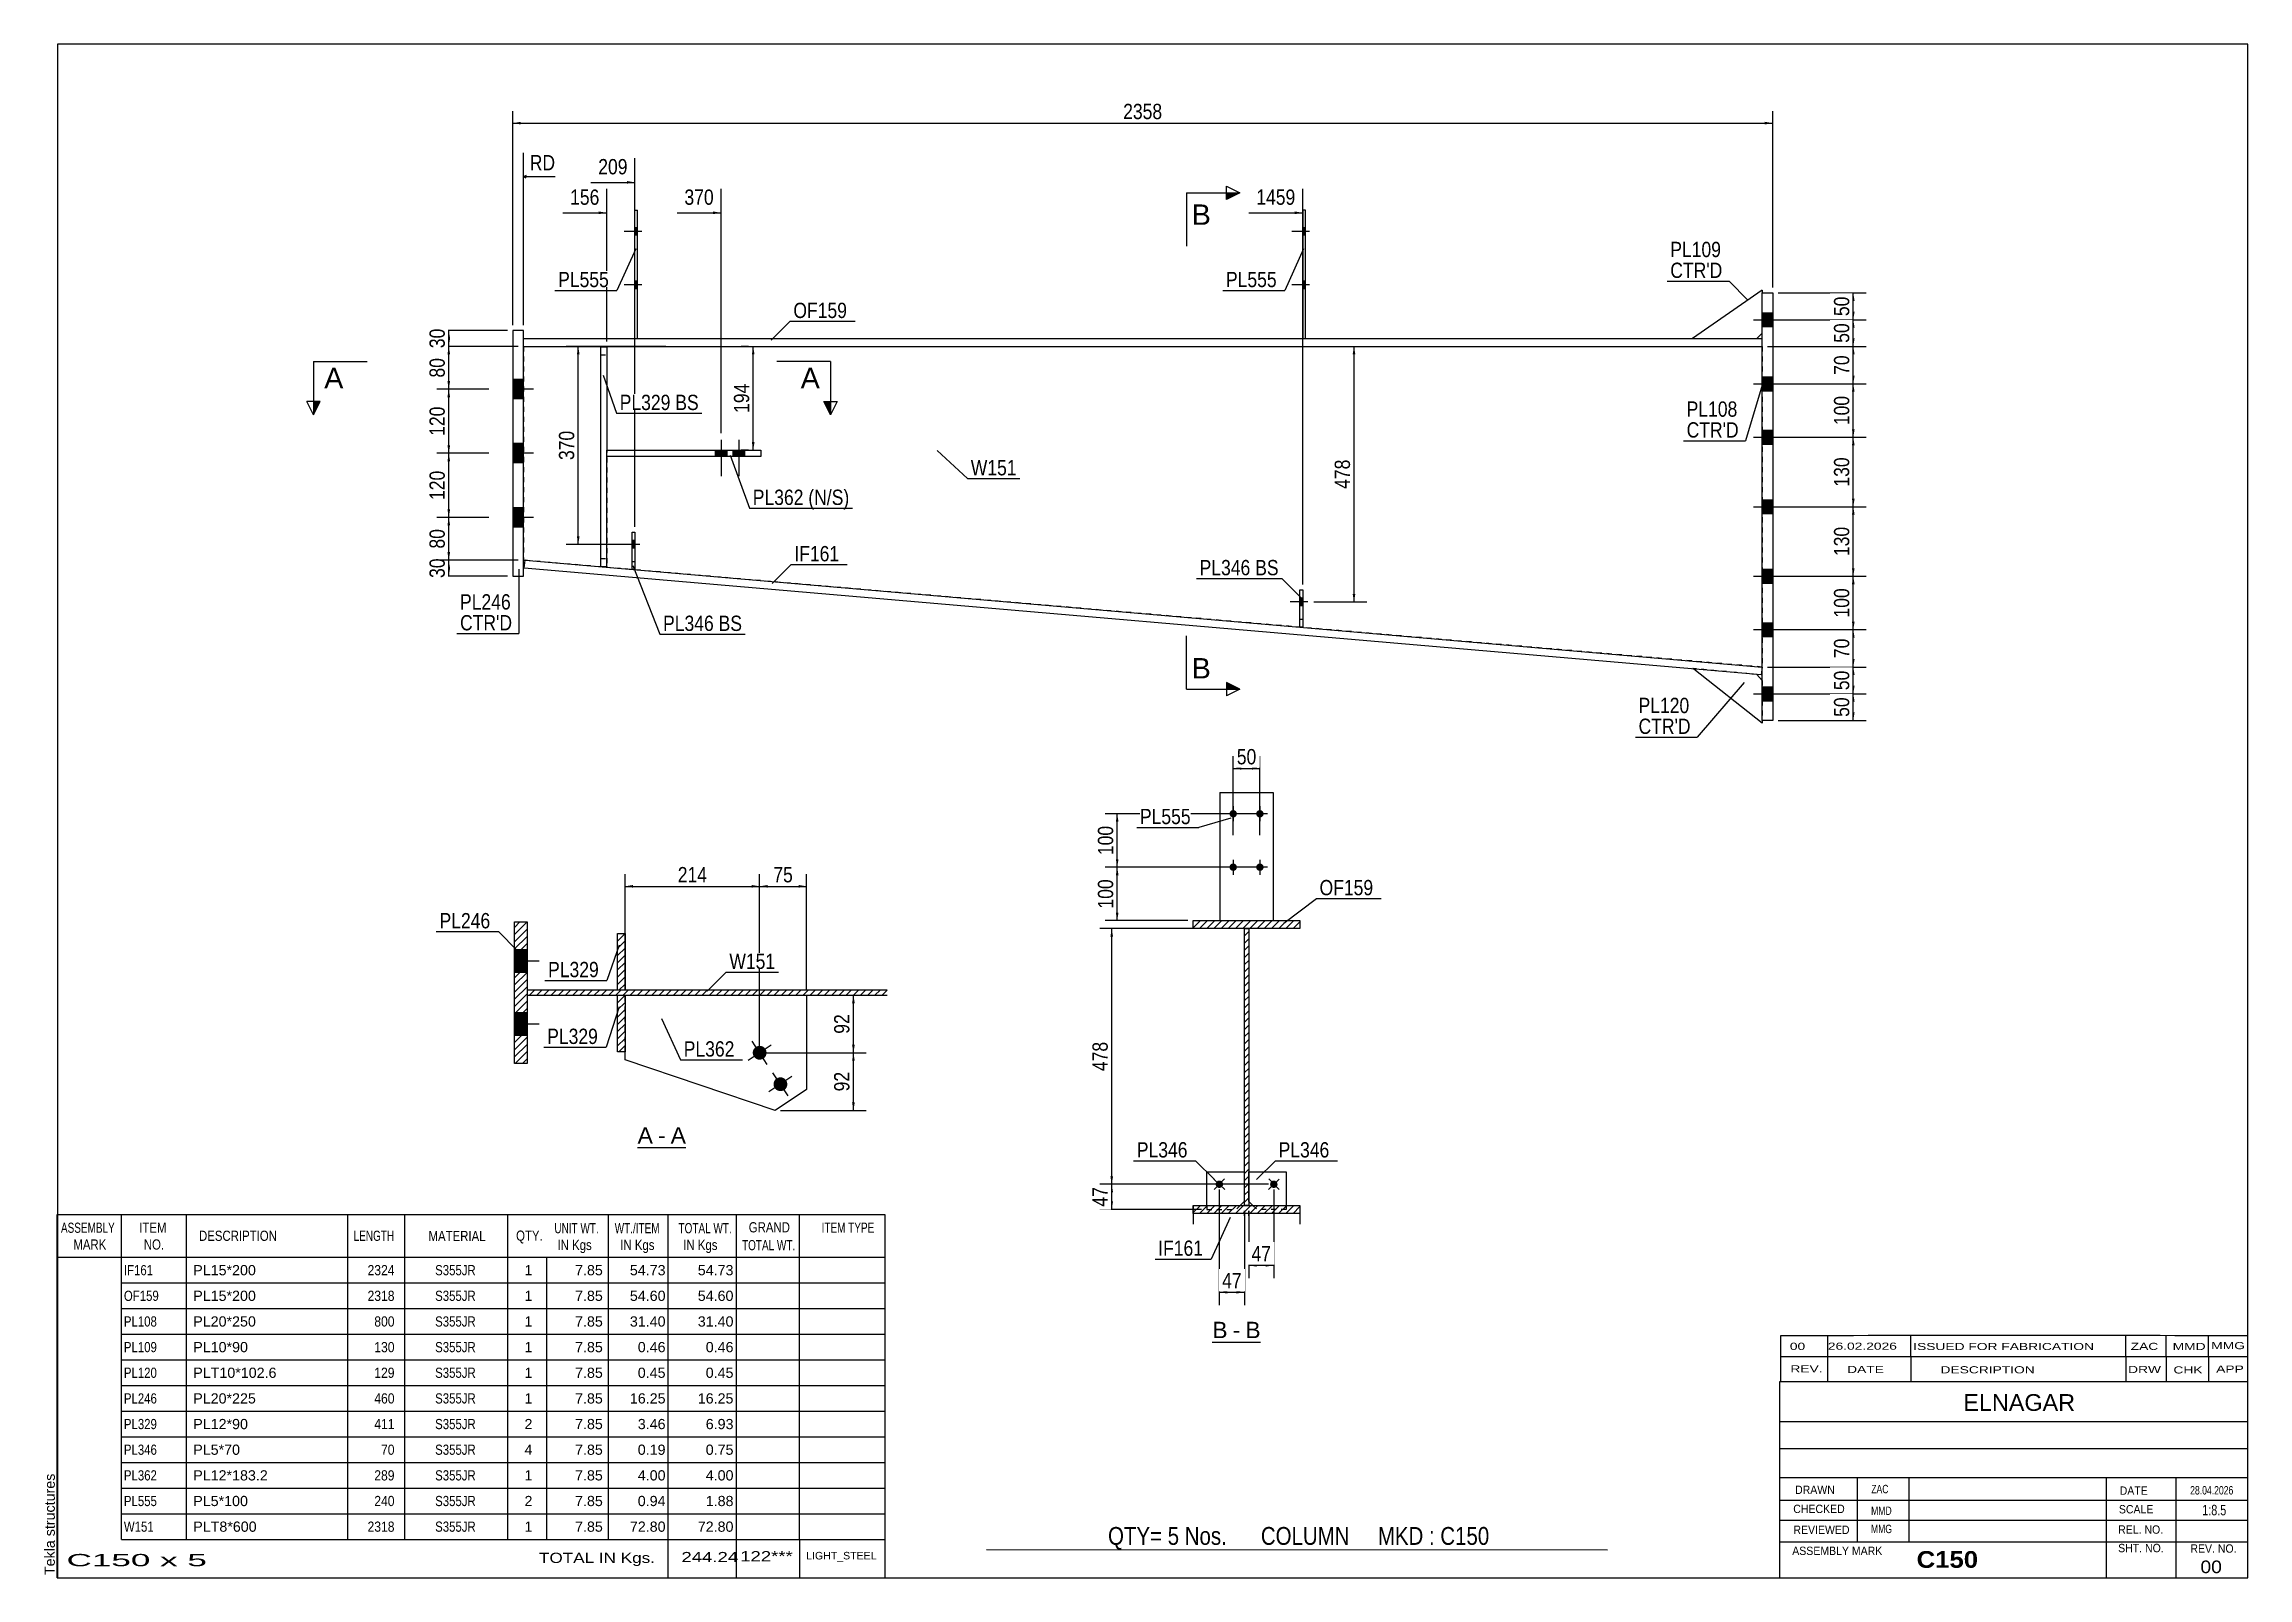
# Model space of a CAD drawing. Header units: millimetres. Extents: x -206 to 207, y -170 to 117.
import ezdxf

# ---------------------------------------------------------------- set-up
doc = ezdxf.new("R2010")
doc.units = ezdxf.units.MM
doc.linetypes.add('DXK_LINE_DOT1', pattern=[1.8814, 0.9407, -0.9407])
doc.linetypes.add('DXK_LINE_DOT2', pattern=[3.9198, 1.9599, -1.9599])
doc.styles.add('Arial', font='ARIAL.TTF', dxfattribs={"height": 0.2})
doc.styles.add('Arial Bold', font='ARIALBD.TTF', dxfattribs={"height": 0.2})
doc.styles.add('Arial Narrow', font='ARIALN.TTF', dxfattribs={"height": 0.2})

# ---------------------------------------------------------------- blocks, each defined once
blk = doc.blocks.new('Unknown-622304918-1209')
at = {"color": 5, "linetype": 'Continuous'}
for p, q in [((206.87, 116.57), (-203.13, 116.57)), ((-203.13, 116.57), (-203.13, -170.43)), ((206.87, -170.43), (206.87, 116.57)), ((-203.13, -170.43), (206.87, -170.43))]:
    blk.add_line(p, q, dxfattribs=at)
at = {"color": 174, "linetype": 'Continuous', "style": 'Arial'}
blk.add_text('Tekla structures', height=1.9102, rotation=90, dxfattribs=at).set_placement((-203.63, -169.93))
blk = doc.blocks.new('Unknown-622304918-12 - 1450')
at = {"color": 7, "linetype": 'Continuous'}
blk.add_line((-94.54, -89.92), (-85.51, -89.92), dxfattribs=at)
at = {"color": 0, "linetype": 'Continuous'}
blk.add_wipeout([(-91.69, -89.17), (-91.69, -85.97), (-94.54, -85.97), (-94.54, -89.17)], dxfattribs=at)
blk.add_wipeout([(-89.31, -89.17), (-89.31, -85.97), (-90.73, -85.97), (-90.73, -89.17)], dxfattribs=at)
at = {"color": 96, "linetype": 'Continuous', "style": 'Arial'}
blk.add_text('A', height=3.06, dxfattribs=at).set_placement((-94.54, -89.17))
at = {"color": 0, "linetype": 'Continuous'}
blk.add_wipeout([(-85.51, -89.17), (-85.51, -85.97), (-88.35, -85.97), (-88.35, -89.17)], dxfattribs=at)
at = {"color": 96, "linetype": 'Continuous', "style": 'Arial'}
for s, p in [('A', (-88.35, -89.17)), ('-', (-90.73, -89.17))]:
    blk.add_text(s, height=3.06, dxfattribs=at).set_placement(p)
blk = doc.blocks.new('Unknown-622304918-13 - 1228')
at = {"color": 7, "linetype": 'Continuous'}
blk.add_line((13.03, -126.34), (22.06, -126.34), dxfattribs=at)
at = {"color": 0, "linetype": 'Continuous'}
blk.add_wipeout([(15.87, -125.59), (15.87, -122.39), (13.03, -122.39), (13.03, -125.59)], dxfattribs=at)
blk.add_wipeout([(18.26, -125.59), (18.26, -122.39), (16.83, -122.39), (16.83, -125.59)], dxfattribs=at)
at = {"color": 96, "linetype": 'Continuous', "style": 'Arial'}
blk.add_text('B', height=3.06, dxfattribs=at).set_placement((13.03, -125.59))
at = {"color": 0, "linetype": 'Continuous'}
blk.add_wipeout([(22.06, -125.59), (22.06, -122.39), (19.22, -122.39), (19.22, -125.59)], dxfattribs=at)
at = {"color": 96, "linetype": 'Continuous', "style": 'Arial'}
for s, p in [('B', (19.22, -125.59)), ('-', (16.83, -125.59))]:
    blk.add_text(s, height=3.06, dxfattribs=at).set_placement(p)
blk = doc.blocks.new('Bolt-622304918-1621 - 1602')
at = {"linetype": 'Continuous'}
for points in [[(-77.82, 40.6), (-80.02, 40.6), (-80.02, 39.4), (-77.82, 39.4)], [(-74.51, 40.6), (-76.71, 40.6), (-76.71, 39.4), (-74.51, 39.4)]]:
    blk.add_hatch(color=3, dxfattribs=at).paths.add_polyline_path(points)
at = {"color": 3, "linetype": 'Continuous'}
for p, q in [((-78.92, 42.5), (-78.92, 35.7)), ((-75.61, 42.5), (-75.61, 35.7)), ((-80.02, 40.6), (-80.02, 39.4)), ((-77.82, 40.6), (-77.82, 39.4)), ((-76.71, 40.6), (-76.71, 39.4)), ((-74.51, 40.6), (-74.51, 39.4))]:
    blk.add_line(p, q, dxfattribs=at)
blk = doc.blocks.new('Bolt-622304918-1619 - 1602')
at = {"linetype": 'Continuous'}
blk.add_hatch(color=3, dxfattribs=at).paths.add_polyline_path([(29.94, 11.47), (29.94, 12.87), (29.44, 12.87), (29.44, 11.47)])
at = {"color": 3, "linetype": 'Continuous'}
for p, q in [((29.94, 12.87), (29.44, 12.87)), ((30.89, 12.17), (27.59, 12.17)), ((29.94, 11.47), (29.44, 11.47))]:
    blk.add_line(p, q, dxfattribs=at)
blk = doc.blocks.new('Bolt-622304918-1620 - 1602')
at = {"color": 3, "linetype": 'DXK_LINE_DOT2'}
for p, q in [((29.94, 12.87), (29.44, 12.87)), ((30.89, 12.17), (27.59, 12.17)), ((29.94, 11.47), (29.44, 11.47))]:
    blk.add_line(p, q, dxfattribs=at)
blk = doc.blocks.new('Bolt-622304918-1622 - 1602')
at = {"linetype": 'Continuous'}
for points in [[(30.44, 80.8), (30.44, 82.2), (29.94, 82.2), (29.94, 80.8)], [(30.44, 80.8), (30.44, 82.2), (29.94, 82.2), (29.94, 80.8)], [(30.44, 70.8), (30.44, 72.2), (29.94, 72.2), (29.94, 70.8)], [(30.44, 70.8), (30.44, 72.2), (29.94, 72.2), (29.94, 70.8)]]:
    blk.add_hatch(color=3, dxfattribs=at).paths.add_polyline_path(points)
at = {"color": 3, "linetype": 'Continuous'}
for p, q in [((31.24, 81.5), (27.94, 81.5)), ((31.24, 81.5), (27.94, 81.5)), ((30.44, 82.2), (29.94, 82.2)), ((30.44, 82.2), (29.94, 82.2)), ((30.44, 80.8), (29.94, 80.8)), ((30.44, 80.8), (29.94, 80.8)), ((31.24, 71.5), (27.94, 71.5)), ((31.24, 71.5), (27.94, 71.5)), ((30.44, 72.2), (29.94, 72.2)), ((30.44, 72.2), (29.94, 72.2)), ((30.44, 70.8), (29.94, 70.8)), ((30.44, 70.8), (29.94, 70.8))]:
    blk.add_line(p, q, dxfattribs=at)
blk = doc.blocks.new('Bolt-622304918-1623 - 1602')
at = {"linetype": 'Continuous'}
for points in [[(-117.92, 53.8), (-117.92, 50.2), (-115.92, 50.2), (-115.92, 53.8)], [(-117.92, 53.8), (-117.92, 50.2), (-115.92, 50.2), (-115.92, 53.8)], [(-117.92, 41.8), (-117.92, 38.2), (-115.92, 38.2), (-115.92, 41.8)], [(-117.92, 41.8), (-117.92, 38.2), (-115.92, 38.2), (-115.92, 41.8)], [(-117.92, 29.8), (-117.92, 26.2), (-115.92, 26.2), (-115.92, 29.8)], [(-117.92, 29.8), (-117.92, 26.2), (-115.92, 26.2), (-115.92, 29.8)]]:
    blk.add_hatch(color=3, dxfattribs=at).paths.add_polyline_path(points)
at = {"color": 3, "linetype": 'Continuous'}
for p, q in [((-115.92, 53.8), (-117.92, 53.8)), ((-115.92, 53.8), (-117.92, 53.8)), ((-114.02, 52), (-117.92, 52)), ((-114.02, 52), (-117.92, 52)), ((-115.92, 50.2), (-117.92, 50.2)), ((-115.92, 50.2), (-117.92, 50.2)), ((-115.92, 41.8), (-117.92, 41.8)), ((-115.92, 41.8), (-117.92, 41.8)), ((-114.02, 40), (-117.92, 40)), ((-114.02, 40), (-117.92, 40)), ((-115.92, 38.2), (-117.92, 38.2)), ((-115.92, 38.2), (-117.92, 38.2)), ((-115.92, 29.8), (-117.92, 29.8)), ((-115.92, 29.8), (-117.92, 29.8)), ((-114.02, 28), (-117.92, 28)), ((-114.02, 28), (-117.92, 28)), ((-115.92, 26.2), (-117.92, 26.2)), ((-115.92, 26.2), (-117.92, 26.2))]:
    blk.add_line(p, q, dxfattribs=at)
blk = doc.blocks.new('Bolt-622304918-1624 - 1602')
at = {"linetype": 'Continuous'}
for points in [[(115.92, 66.3), (115.92, 63.7), (117.92, 63.7), (117.92, 66.3)], [(115.92, 66.3), (115.92, 63.7), (117.92, 63.7), (117.92, 66.3)], [(115.92, 54.3), (115.92, 51.7), (117.92, 51.7), (117.92, 54.3)], [(115.92, 54.3), (115.92, 51.7), (117.92, 51.7), (117.92, 54.3)], [(115.92, 44.3), (115.92, 41.7), (117.92, 41.7), (117.92, 44.3)], [(115.92, 44.3), (115.92, 41.7), (117.92, 41.7), (117.92, 44.3)], [(115.92, 31.3), (115.92, 28.7), (117.92, 28.7), (117.92, 31.3)], [(115.92, 31.3), (115.92, 28.7), (117.92, 28.7), (117.92, 31.3)], [(115.92, 18.3), (115.92, 15.7), (117.92, 15.7), (117.92, 18.3)], [(115.92, 18.3), (115.92, 15.7), (117.92, 15.7), (117.92, 18.3)], [(115.92, 8.3), (115.92, 5.7), (117.92, 5.7), (117.92, 8.3)], [(115.92, 8.3), (115.92, 5.7), (117.92, 5.7), (117.92, 8.3)], [(115.92, -3.7), (115.92, -6.3), (117.92, -6.3), (117.92, -3.7)], [(115.92, -3.7), (115.92, -6.3), (117.92, -6.3), (117.92, -3.7)]]:
    blk.add_hatch(color=3, dxfattribs=at).paths.add_polyline_path(points)
at = {"color": 3, "linetype": 'Continuous'}
for p, q in [((115.92, 66.3), (117.92, 66.3)), ((115.92, 66.3), (117.92, 66.3)), ((114.33, 65), (124.92, 65)), ((114.33, 65), (124.92, 65)), ((115.92, 63.7), (117.92, 63.7)), ((115.92, 63.7), (117.92, 63.7)), ((115.92, 54.3), (117.92, 54.3)), ((115.92, 54.3), (117.92, 54.3)), ((114.33, 53), (124.92, 53)), ((114.33, 53), (124.92, 53)), ((115.92, 51.7), (117.92, 51.7)), ((115.92, 51.7), (117.92, 51.7)), ((114.33, 43), (124.92, 43)), ((114.33, 43), (124.92, 43)), ((115.92, 44.3), (117.92, 44.3)), ((115.92, 44.3), (117.92, 44.3)), ((115.92, 41.7), (117.92, 41.7)), ((115.92, 41.7), (117.92, 41.7)), ((114.33, 30), (124.92, 30)), ((114.33, 30), (124.92, 30)), ((115.92, 31.3), (117.92, 31.3)), ((115.92, 31.3), (117.92, 31.3)), ((115.92, 28.7), (117.92, 28.7)), ((115.92, 28.7), (117.92, 28.7)), ((114.33, 17), (124.92, 17)), ((114.33, 17), (124.92, 17)), ((115.92, 18.3), (117.92, 18.3)), ((115.92, 18.3), (117.92, 18.3)), ((115.92, 15.7), (117.92, 15.7)), ((115.92, 15.7), (117.92, 15.7)), ((115.92, 8.3), (117.92, 8.3)), ((115.92, 8.3), (117.92, 8.3)), ((114.33, 7), (124.92, 7)), ((114.33, 7), (124.92, 7)), ((115.92, 5.7), (117.92, 5.7)), ((115.92, 5.7), (117.92, 5.7)), ((115.92, -3.7), (117.92, -3.7)), ((115.92, -3.7), (117.92, -3.7)), ((114.33, -5), (124.92, -5)), ((114.33, -5), (124.92, -5)), ((115.92, -6.3), (117.92, -6.3)), ((115.92, -6.3), (117.92, -6.3))]:
    blk.add_line(p, q, dxfattribs=at)
blk = doc.blocks.new('Part-622304918-1629 - 1602')
at = {"color": 7, "linetype": 'DXK_LINE_DOT1'}
for p, q in [((-115.92, 60), (115.92, 60)), ((-115.92, 60), (-115.92, 20)), ((115.92, 60), (115.92, 0)), ((115.92, 0), (-115.62, 19.97))]:
    blk.add_line(p, q, dxfattribs=at)
at = {"color": 2, "linetype": 'Continuous'}
blk.add_line((-115.92, 20), (-115.62, 19.97), dxfattribs=at)
blk = doc.blocks.new('Part-622304918-1651 - 1602')
at = {"color": 2, "linetype": 'Continuous'}
for p, q in [((29.44, 7.47), (29.44, 14.47)), ((29.44, 14.47), (29.94, 14.47)), ((29.94, 14.47), (29.94, 7.47)), ((29.94, 7.47), (29.44, 7.47))]:
    blk.add_line(p, q, dxfattribs=at)
at = {"color": 7, "linetype": 'DXK_LINE_DOT1'}
blk.add_line((29.44, 8.97), (29.94, 8.97), dxfattribs=at)
blk = doc.blocks.new('Part-622304918-1673 - 1602')
at = {"color": 7, "linetype": 'DXK_LINE_DOT1'}
for p, q in [((29.44, 7.47), (29.44, 14.47)), ((29.44, 14.47), (29.94, 14.47)), ((29.94, 14.47), (29.94, 7.47)), ((29.94, 7.47), (29.44, 7.47))]:
    blk.add_line(p, q, dxfattribs=at)
blk = doc.blocks.new('Part-622304918-1884 - 1602')
at = {"color": 2, "linetype": 'Continuous'}
for p, q in [((115.92, 70), (117.92, 70)), ((115.92, -10), (115.92, 70)), ((117.92, 70), (117.92, -10)), ((117.92, -10), (115.92, -10))]:
    blk.add_line(p, q, dxfattribs=at)
blk = doc.blocks.new('Part-622304918-2984 - 1602')
at = {"color": 7, "linetype": 'DXK_LINE_DOT1'}
for p, q in [((-95.56, 18.25), (-95.56, 25.25)), ((-95.56, 25.25), (-95.06, 25.25)), ((-95.06, 25.25), (-95.06, 18.25)), ((-95.56, 19.75), (-95.06, 19.75)), ((-95.06, 18.25), (-95.56, 18.25))]:
    blk.add_line(p, q, dxfattribs=at)
blk = doc.blocks.new('Part-622304918-1695 - 1602')
at = {"color": 2, "linetype": 'Continuous'}
for p, q in [((-100.32, 40.6), (-71.45, 40.6)), ((-100.32, 39.4), (-100.32, 40.6)), ((-71.45, 39.4), (-100.32, 39.4)), ((-76.46, 39.4), (-76.46, 40.6)), ((-71.45, 40.6), (-71.45, 39.4))]:
    blk.add_line(p, q, dxfattribs=at)
blk = doc.blocks.new('Part-622304918-1717 - 1602')
at = {"color": 7, "linetype": 'DXK_LINE_DOT1'}
for p, q in [((-101.52, 59.9), (-101.52, 18.81)), ((-100.32, 59.9), (-101.52, 59.9)), ((-101.52, 58.4), (-100.32, 58.4)), ((-100.32, 59.9), (-100.32, 18.81)), ((-101.52, 20.31), (-100.32, 20.31)), ((-101.52, 18.81), (-100.32, 18.81))]:
    blk.add_line(p, q, dxfattribs=at)
blk = doc.blocks.new('Part-622304918-1739 - 1602')
at = {"color": 2, "linetype": 'Continuous'}
for p, q in [((-101.52, 59.9), (-101.52, 18.81)), ((-101.52, 59.9), (-100.32, 59.9)), ((-100.32, 59.9), (-100.32, 40.6)), ((-100.32, 18.81), (-100.32, 39.4)), ((-101.52, 18.81), (-100.32, 18.81))]:
    blk.add_line(p, q, dxfattribs=at)
blk = doc.blocks.new('Part-622304918-2983 - 1602')
at = {"color": 2, "linetype": 'Continuous'}
for p, q in [((-95.06, 61.5), (-95.06, 85.5)), ((-95.06, 85.5), (-94.56, 85.5)), ((-94.56, 61.5), (-94.56, 85.5))]:
    blk.add_line(p, q, dxfattribs=at)
at = {"color": 7, "linetype": 'DXK_LINE_DOT1'}
blk.add_line((-95.06, 61.5), (-94.56, 61.5), dxfattribs=at)
blk = doc.blocks.new('Part-622304918-1744 - 1602')
at = {"color": 2, "linetype": 'Continuous'}
for p, q in [((30.44, 85.5), (29.94, 85.5)), ((29.94, 85.5), (29.94, 61.5)), ((30.44, 61.5), (30.44, 85.5))]:
    blk.add_line(p, q, dxfattribs=at)
at = {"color": 7, "linetype": 'DXK_LINE_DOT1'}
blk.add_line((29.94, 61.5), (30.44, 61.5), dxfattribs=at)
blk = doc.blocks.new('Part-622304918-1797 - 1602')
at = {"color": 2, "linetype": 'Continuous'}
for p, q in [((-115.92, 63), (-117.92, 63)), ((-117.92, 63), (-117.92, 17)), ((-115.92, 17), (-115.92, 63)), ((-117.92, 17), (-115.92, 17))]:
    blk.add_line(p, q, dxfattribs=at)
blk = doc.blocks.new('Part-622304918-1826 - 1602')
at = {"color": 7, "linetype": 'DXK_LINE_DOT1'}
for p, q in [((114.92, -1.41), (102.98, -0.25)), ((103.17, -0.41), (102.98, -0.25)), ((114.92, -1.41), (114.93, -1.42)), ((115.92, -2.51), (115.92, -10))]:
    blk.add_line(p, q, dxfattribs=at)
at = {"color": 2, "linetype": 'Continuous'}
for p, q in [((115.92, -10.51), (103.17, -0.41)), ((114.93, -1.42), (115.92, -2.51)), ((115.92, -10), (115.92, -10.51))]:
    blk.add_line(p, q, dxfattribs=at)
blk = doc.blocks.new('Part-622304918-1855 - 1602')
at = {"color": 2, "linetype": 'Continuous'}
for p, q in [((115.92, 70.5), (102.92, 61.5)), ((115.92, 70.5), (115.92, 70)), ((114.92, 61.5), (115.92, 62.5))]:
    blk.add_line(p, q, dxfattribs=at)
at = {"color": 7, "linetype": 'DXK_LINE_DOT1'}
for p, q in [((115.92, 62.5), (115.92, 70)), ((102.92, 61.5), (114.92, 61.5))]:
    blk.add_line(p, q, dxfattribs=at)
blk = doc.blocks.new('Part-622304918-1889 - 1602')
at = {"color": 2, "linetype": 'Continuous'}
for p, q in [((-115.75, 18.48), (-115.62, 19.97)), ((115.79, -1.49), (-115.75, 18.48)), ((-115.62, 19.97), (115.92, 0)), ((115.92, 0), (115.79, -1.49))]:
    blk.add_line(p, q, dxfattribs=at)
blk = doc.blocks.new('Bolt-622304918-2994 - 1602')
at = {"linetype": 'Continuous'}
blk.add_hatch(color=3, dxfattribs=at).paths.add_polyline_path([(-95.06, 22.25), (-95.06, 23.65), (-95.56, 23.65), (-95.56, 22.25)])
at = {"color": 3, "linetype": 'Continuous'}
for p, q in [((-94.11, 22.95), (-97.41, 22.95)), ((-95.06, 23.65), (-95.56, 23.65)), ((-95.06, 22.25), (-95.56, 22.25))]:
    blk.add_line(p, q, dxfattribs=at)
blk = doc.blocks.new('Part-622304918-1894 - 1602')
at = {"color": 2, "linetype": 'Continuous'}
for p, q in [((-115.92, 61.5), (115.92, 61.5)), ((-115.92, 60), (115.92, 60))]:
    blk.add_line(p, q, dxfattribs=at)
at = {"color": 7, "linetype": 'DXK_LINE_DOT1'}
for p, q in [((-115.92, 60), (-115.92, 61.5)), ((115.92, 60), (115.92, 61.5))]:
    blk.add_line(p, q, dxfattribs=at)
blk = doc.blocks.new('Part-622304918-2987 - 1602')
at = {"color": 2, "linetype": 'Continuous'}
for p, q in [((-95.56, 18.25), (-95.56, 25.25)), ((-95.56, 25.25), (-95.06, 25.25)), ((-95.06, 25.25), (-95.06, 18.25)), ((-95.06, 18.25), (-95.56, 18.25))]:
    blk.add_line(p, q, dxfattribs=at)
blk = doc.blocks.new('Bolt-622304918-2990 - 1602')
at = {"linetype": 'Continuous'}
for points in [[(-94.56, 80.8), (-94.56, 82.2), (-95.06, 82.2), (-95.06, 80.8)], [(-94.56, 80.8), (-94.56, 82.2), (-95.06, 82.2), (-95.06, 80.8)], [(-94.56, 70.8), (-94.56, 72.2), (-95.06, 72.2), (-95.06, 70.8)], [(-94.56, 70.8), (-94.56, 72.2), (-95.06, 72.2), (-95.06, 70.8)]]:
    blk.add_hatch(color=3, dxfattribs=at).paths.add_polyline_path(points)
at = {"color": 3, "linetype": 'Continuous'}
for p, q in [((-93.76, 81.5), (-97.06, 81.5)), ((-93.76, 81.5), (-97.06, 81.5)), ((-94.56, 82.2), (-95.06, 82.2)), ((-94.56, 82.2), (-95.06, 82.2)), ((-94.56, 80.8), (-95.06, 80.8)), ((-94.56, 80.8), (-95.06, 80.8)), ((-93.76, 71.5), (-97.06, 71.5)), ((-93.76, 71.5), (-97.06, 71.5)), ((-94.56, 72.2), (-95.06, 72.2)), ((-94.56, 72.2), (-95.06, 72.2)), ((-94.56, 70.8), (-95.06, 70.8)), ((-94.56, 70.8), (-95.06, 70.8))]:
    blk.add_line(p, q, dxfattribs=at)
blk = doc.blocks.new('Bolt-622304918-2991 - 1602')
at = {"color": 3, "linetype": 'DXK_LINE_DOT2'}
for p, q in [((-94.11, 22.95), (-97.41, 22.95)), ((-95.06, 23.65), (-95.56, 23.65)), ((-95.06, 22.25), (-95.56, 22.25))]:
    blk.add_line(p, q, dxfattribs=at)
blk = doc.blocks.new('Bolt-622304918-1506 - 1450')
at = {"linetype": 'Continuous'}
for points in [[(-117.58, -52.94), (-117.58, -57.18), (-115.23, -57.18), (-115.23, -52.94)], [(-117.58, -64.71), (-117.58, -68.94), (-115.23, -68.94), (-115.23, -64.71)]]:
    blk.add_hatch(color=3, dxfattribs=at).paths.add_polyline_path(points)
at = {"color": 3, "linetype": 'Continuous'}
for p, q in [((-115.23, -52.94), (-117.58, -52.94)), ((-112.99, -55.06), (-117.58, -55.06)), ((-115.23, -57.18), (-117.58, -57.18)), ((-115.23, -64.71), (-117.58, -64.71)), ((-112.99, -66.83), (-117.58, -66.83)), ((-115.23, -68.94), (-117.58, -68.94))]:
    blk.add_line(p, q, dxfattribs=at)
blk = doc.blocks.new('Part-622304918-1478 - 1450')
at = {"linetype": 'Continuous'}
h = blk.add_hatch(dxfattribs=at)
h.set_pattern_fill('', scale=0.3, style=0, pattern_type=0)
h.set_pattern_definition([(45, (-115.2294, -47.7091), (-0.67352, 0.67352), [])])
h.paths.add_polyline_path([(-115.23, -74.18), (-115.23, -47.71), (-117.58, -47.71), (-117.58, -74.18)])
at = {"color": 2, "linetype": 'Continuous'}
for p, q in [((-117.58, -74.18), (-117.58, -47.71)), ((-117.58, -47.71), (-115.23, -47.71)), ((-115.23, -47.71), (-115.23, -74.18)), ((-115.23, -74.18), (-117.58, -74.18))]:
    blk.add_line(p, q, dxfattribs=at)
blk = doc.blocks.new('Part-622304918-1501 - 1450')
at = {"linetype": 'Continuous'}
h = blk.add_hatch(dxfattribs=at)
h.set_pattern_fill('', scale=0.3, style=0, pattern_type=0)
h.set_pattern_definition([(45, (-96.8765, -61.415), (-0.67352, 0.67352), [])])
h.paths.add_polyline_path([(-96.88, -72), (-96.88, -61.41), (-98.29, -61.41), (-98.29, -72)])
at = {"color": 2, "linetype": 'Continuous'}
for p, q in [((-98.29, -72), (-98.29, -61.41)), ((-98.29, -61.41), (-96.88, -61.41)), ((-96.88, -61.41), (-96.88, -72)), ((-96.88, -72), (-98.29, -72))]:
    blk.add_line(p, q, dxfattribs=at)
blk = doc.blocks.new('Bolt-622304918-1504 - 1450')
at = {"linetype": 'Continuous'}
for points in [[(-72.78, -72.9, -1), (-70.62, -71.47, -1)], [(-68.89, -78.79, -1), (-66.73, -77.36, -1)]]:
    blk.add_hatch(color=3, dxfattribs=at).paths.add_polyline_path(points)
at = {"color": 3, "linetype": 'Continuous'}
for p, q in [((-70.27, -74.35), (-73.13, -70.03)), ((-69.54, -70.76), (-73.86, -73.62)), ((-65.65, -76.65), (-69.97, -79.5)), ((-66.38, -80.23), (-69.24, -75.92))]:
    blk.add_line(p, q, dxfattribs=at)
blk = doc.blocks.new('Part-622304918-1523 - 1450')
at = {"linetype": 'Continuous'}
h = blk.add_hatch(dxfattribs=at)
h.set_pattern_fill('', scale=0.3, style=0, pattern_type=0)
h.set_pattern_definition([(45, (-47.8299, -60.4738), (-0.673519, 0.673519), [])])
h.paths.add_polyline_path([(-47.83, -61.41), (-47.83, -60.47), (-115.23, -60.47), (-115.23, -61.41)])
at = {"color": 2, "linetype": 'Continuous'}
for p, q in [((-47.83, -60.47), (-115.23, -60.47)), ((-115.23, -60.47), (-115.23, -61.41)), ((-115.23, -61.41), (-47.83, -61.41))]:
    blk.add_line(p, q, dxfattribs=at)
blk = doc.blocks.new('Part-622304918-1547 - 1450')
at = {"color": 7, "linetype": 'DXK_LINE_DOT1'}
for p, q in [((-96.88, -61.41), (-62.92, -61.41)), ((-96.88, -72), (-96.88, -61.41))]:
    blk.add_line(p, q, dxfattribs=at)
at = {"color": 2, "linetype": 'Continuous'}
for p, q in [((-62.92, -61.41), (-62.92, -79.07)), ((-96.88, -73.53), (-96.88, -72)), ((-68.8, -82.97), (-96.88, -73.53)), ((-62.92, -79.07), (-68.8, -82.97))]:
    blk.add_line(p, q, dxfattribs=at)
blk = doc.blocks.new('Part-622304918-1552 - 1450')
at = {"linetype": 'Continuous'}
h = blk.add_hatch(dxfattribs=at)
h.set_pattern_fill('', scale=0.3, style=0, pattern_type=0)
h.set_pattern_definition([(45, (-96.8765, -49.8855), (-0.67352, 0.67352), [])])
h.paths.add_polyline_path([(-96.88, -60.47), (-96.88, -49.89), (-98.29, -49.89), (-98.29, -60.47)])
at = {"color": 2, "linetype": 'Continuous'}
for p, q in [((-98.29, -60.47), (-98.29, -49.89)), ((-98.29, -49.89), (-96.88, -49.89)), ((-96.88, -49.89), (-96.88, -60.47)), ((-96.88, -60.47), (-98.29, -60.47))]:
    blk.add_line(p, q, dxfattribs=at)
blk = doc.blocks.new('Bolt-622304918-1233 - 1228')
at = {"linetype": 'Continuous'}
blk.add_hatch(color=3, dxfattribs=at).paths.add_polyline_path([(14.82, -96.28, -1), (13.86, -97.3, -1)])
at = {"color": 3, "linetype": 'Continuous'}
for p, q in [((13.33, -95.82), (15.36, -97.75)), ((15.31, -95.77), (13.38, -97.8))]:
    blk.add_line(p, q, dxfattribs=at)
blk = doc.blocks.new('Bolt-622304918-1232 - 1228')
at = {"linetype": 'Continuous'}
blk.add_hatch(color=3, dxfattribs=at).paths.add_polyline_path([(25.02, -97.3, -1), (24.06, -96.28, -1)])
at = {"color": 3, "linetype": 'Continuous'}
for p, q in [((25.56, -95.82), (23.53, -97.75)), ((25.51, -97.8), (23.58, -95.77))]:
    blk.add_line(p, q, dxfattribs=at)
blk = doc.blocks.new('Bolt-622304918-1235 - 1228')
at = {"linetype": 'Continuous'}
for points in [[(17.64, -27.46, -1), (16.24, -27.46, -1)], [(22.64, -27.46, -1), (21.24, -27.46, -1)], [(17.64, -37.46, -1), (16.24, -37.46, -1)], [(22.64, -37.46, -1), (21.24, -37.46, -1)]]:
    blk.add_hatch(color=3, dxfattribs=at).paths.add_polyline_path(points)
at = {"color": 3, "linetype": 'Continuous'}
for p, q in [((18.34, -27.46), (15.54, -27.46)), ((16.94, -26.06), (16.94, -28.86)), ((23.34, -27.46), (20.54, -27.46)), ((21.94, -26.06), (21.94, -28.86)), ((16.94, -36.06), (16.94, -38.86)), ((21.94, -36.06), (21.94, -38.86)), ((18.34, -37.46), (15.54, -37.46)), ((23.34, -37.46), (20.54, -37.46))]:
    blk.add_line(p, q, dxfattribs=at)
blk = doc.blocks.new('Part-622304918-1238 - 1228')
at = {"linetype": 'Continuous'}
h = blk.add_hatch(dxfattribs=at)
h.set_pattern_fill('', scale=0.3, style=0, pattern_type=0)
h.set_pattern_definition([(45, (19.0422, -48.9574), (-0.67352, 0.67352), [])])
h.paths.add_polyline_path([(19.84, -48.96), (19.04, -48.96), (19.04, -100.74), (19.84, -100.74)])
at = {"color": 2, "linetype": 'Continuous'}
for p, q in [((19.04, -48.96), (19.84, -48.96)), ((19.04, -100.74), (19.04, -48.96)), ((19.84, -48.96), (19.84, -100.74)), ((19.84, -100.74), (19.04, -100.74))]:
    blk.add_line(p, q, dxfattribs=at)
at = {"color": 7, "linetype": 'DXK_LINE_DOT1'}
for p, q in [((19.04, -102.73), (19.04, -100.74)), ((19.84, -102.73), (19.84, -100.74))]:
    blk.add_line(p, q, dxfattribs=at)
blk = doc.blocks.new('Part-622304918-1261 - 1228')
at = {"color": 2, "linetype": 'Continuous'}
for p, q in [((19.87, -99.99), (19.87, -94.49)), ((19.87, -94.49), (26.87, -94.49)), ((26.87, -94.49), (26.87, -100.74)), ((19.87, -99.99), (20.63, -100.74))]:
    blk.add_line(p, q, dxfattribs=at)
at = {"color": 7, "linetype": 'DXK_LINE_DOT1'}
for p, q in [((20.63, -100.74), (21.37, -101.49)), ((26.87, -101.49), (21.37, -101.49)), ((26.87, -100.74), (26.87, -101.49))]:
    blk.add_line(p, q, dxfattribs=at)
blk = doc.blocks.new('Part-622304918-1266 - 1228')
at = {"color": 2, "linetype": 'Continuous'}
for p, q in [((12.01, -100.74), (12.01, -94.49)), ((12.01, -94.49), (19.01, -94.49)), ((19.01, -94.49), (19.01, -99.99)), ((19.01, -99.99), (18.26, -100.74))]:
    blk.add_line(p, q, dxfattribs=at)
at = {"color": 7, "linetype": 'DXK_LINE_DOT1'}
for p, q in [((12.01, -100.74), (12.01, -101.49)), ((12.01, -101.49), (17.51, -101.49)), ((18.26, -100.74), (17.51, -101.49))]:
    blk.add_line(p, q, dxfattribs=at)
blk = doc.blocks.new('Part-622304918-1291 - 1228')
at = {"color": 2, "linetype": 'Continuous'}
for p, q in [((14.44, -23.46), (24.44, -23.46)), ((14.44, -23.46), (14.44, -47.46)), ((24.44, -23.46), (24.44, -47.46))]:
    blk.add_line(p, q, dxfattribs=at)
at = {"color": 7, "linetype": 'DXK_LINE_DOT1'}
blk.add_line((14.44, -47.46), (24.44, -47.46), dxfattribs=at)
blk = doc.blocks.new('Part-622304918-1317 - 1228')
at = {"linetype": 'Continuous'}
h = blk.add_hatch(dxfattribs=at)
h.set_pattern_fill('', scale=0.3, style=0, pattern_type=0)
h.set_pattern_definition([(45, (9.4422, -100.7427), (-0.67352, 0.67352), [])])
h.paths.add_polyline_path([(29.44, -100.74), (9.44, -100.74), (9.44, -102.25), (29.44, -102.25)])
at = {"color": 7, "linetype": 'DXK_LINE_DOT1'}
for p, q in [((9.44, -100.74), (9.44, -102.25)), ((29.44, -100.74), (29.44, -102.25))]:
    blk.add_line(p, q, dxfattribs=at)
at = {"color": 2, "linetype": 'Continuous'}
for p, q in [((9.44, -100.74), (29.44, -100.74)), ((9.44, -102.25), (9.44, -100.74)), ((9.44, -102.25), (9.44, -104.23)), ((29.44, -102.25), (9.44, -102.25)), ((29.44, -100.74), (29.44, -102.25)), ((29.44, -102.25), (29.44, -104.23))]:
    blk.add_line(p, q, dxfattribs=at)
blk = doc.blocks.new('Part-622304918-1339 - 1228')
at = {"linetype": 'Continuous'}
h = blk.add_hatch(dxfattribs=at)
h.set_pattern_fill('', scale=0.3, style=0, pattern_type=0)
h.set_pattern_definition([(45, (9.4422, -47.4574), (-0.67352, 0.67352), [])])
h.paths.add_polyline_path([(29.44, -47.46), (9.44, -47.46), (9.44, -48.96), (29.44, -48.96)])
at = {"color": 2, "linetype": 'Continuous'}
for p, q in [((9.44, -47.46), (29.44, -47.46)), ((9.44, -48.96), (9.44, -47.46)), ((29.44, -48.96), (9.44, -48.96)), ((29.44, -47.46), (29.44, -48.96))]:
    blk.add_line(p, q, dxfattribs=at)
blk = doc.blocks.new('StraightDimension-622304918-1990 - 1602')
at = {"linetype": 'Continuous'}
for points in [[(-130.14, 58.5), (-129.89, 60), (-129.64, 58.5)], [(-129.64, 53.5), (-129.89, 52), (-130.14, 53.5)]]:
    blk.add_hatch(color=7, dxfattribs=at).paths.add_polyline_path(points)
at = {"color": 7, "linetype": 'Continuous'}
for p, q in [((-116.92, 60), (-132.14, 60)), ((-129.89, 52), (-129.89, 60)), ((-122.42, 52), (-132.14, 52))]:
    blk.add_line(p, q, dxfattribs=at)
at = {"color": 0}
blk.add_wipeout([(-130.04, 58.43), (-134.24, 58.43), (-134.24, 53.57), (-130.04, 53.57)], dxfattribs=at)
at = {"color": 3, "style": 'Arial Narrow'}
blk.add_text('80', height=2.863, rotation=90.0002, dxfattribs=at).set_placement((-130.64, 54.17))
blk = doc.blocks.new('StraightDimension-622304918-2850 - 1602')
at = {"linetype": 'Continuous'}
for points in [[(132.75, 58.5), (133, 60), (133.25, 58.5)], [(133.25, 54.5), (133, 53), (132.75, 54.5)]]:
    blk.add_hatch(color=7, dxfattribs=at).paths.add_polyline_path(points)
at = {"color": 7, "linetype": 'Continuous'}
for p, q in [((116.92, 60), (135.4, 60)), ((133, 53), (133, 60)), ((123.42, 53), (135.4, 53))]:
    blk.add_line(p, q, dxfattribs=at)
at = {"color": 0}
blk.add_wipeout([(132.85, 58.93), (128.65, 58.93), (128.65, 54.07), (132.85, 54.07)], dxfattribs=at)
at = {"color": 3, "style": 'Arial Narrow'}
blk.add_text('70', height=2.863, rotation=90.0002, dxfattribs=at).set_placement((132.25, 54.67))
blk = doc.blocks.new('StraightDimension-622304918-2855 - 1602')
at = {"linetype": 'Continuous'}
for points in [[(132.75, 5.5), (133, 7), (133.25, 5.5)], [(133.25, 1.5), (133, 0), (132.75, 1.5)]]:
    blk.add_hatch(color=7, dxfattribs=at).paths.add_polyline_path(points)
at = {"color": 7, "linetype": 'Continuous'}
for p, q in [((123.42, 7), (135.4, 7)), ((133, 0), (133, 7)), ((116.92, 0), (135.4, 0))]:
    blk.add_line(p, q, dxfattribs=at)
at = {"color": 0}
blk.add_wipeout([(132.85, 5.93), (128.65, 5.93), (128.65, 1.07), (132.85, 1.07)], dxfattribs=at)
at = {"color": 3, "style": 'Arial Narrow'}
blk.add_text('70', height=2.863, rotation=90.0002, dxfattribs=at).set_placement((132.25, 1.67))
blk = doc.blocks.new('StraightDimension-622304918-2821 - 1602')
at = {"linetype": 'Continuous'}
for points in [[(-130.14, 50.5), (-129.89, 52), (-129.64, 50.5)], [(-129.64, 41.5), (-129.89, 40), (-130.14, 41.5)]]:
    blk.add_hatch(color=7, dxfattribs=at).paths.add_polyline_path(points)
at = {"color": 7, "linetype": 'Continuous'}
for p, q in [((-122.42, 52), (-132.14, 52)), ((-129.89, 40), (-129.89, 52)), ((-122.42, 40), (-132.14, 40))]:
    blk.add_line(p, q, dxfattribs=at)
at = {"color": 0}
blk.add_wipeout([(-130.04, 49.34), (-134.24, 49.34), (-134.24, 42.66), (-130.04, 42.66)], dxfattribs=at)
at = {"color": 3, "style": 'Arial Narrow'}
blk.add_text('120', height=2.863, rotation=90.0002, dxfattribs=at).set_placement((-130.64, 43.26))
blk = doc.blocks.new('StraightDimension-622304918-2008 - 1602')
at = {"linetype": 'Continuous'}
for points in [[(-130.14, 18.5), (-129.89, 20), (-129.64, 18.5)], [(-129.64, 18.5), (-129.89, 17), (-130.14, 18.5)]]:
    blk.add_hatch(color=7, dxfattribs=at).paths.add_polyline_path(points)
at = {"color": 7, "linetype": 'Continuous'}
for p, q in [((-116.92, 20), (-132.14, 20)), ((-118.92, 17), (-132.14, 17)), ((-129.89, 17), (-129.89, 20))]:
    blk.add_line(p, q, dxfattribs=at)
at = {"color": 0}
blk.add_wipeout([(-130.04, 20.93), (-134.24, 20.93), (-134.24, 16.07), (-130.04, 16.07)], dxfattribs=at)
at = {"color": 3, "style": 'Arial Narrow'}
blk.add_text('30', height=2.863, rotation=90.0002, dxfattribs=at).set_placement((-130.64, 16.67))
blk = doc.blocks.new('StraightDimension-622304918-2853 - 1602')
at = {"linetype": 'Continuous'}
for points in [[(132.75, 28.5), (133, 30), (133.25, 28.5)], [(133.25, 18.5), (133, 17), (132.75, 18.5)]]:
    blk.add_hatch(color=7, dxfattribs=at).paths.add_polyline_path(points)
at = {"color": 7, "linetype": 'Continuous'}
for p, q in [((123.42, 30), (135.4, 30)), ((133, 17), (133, 30)), ((123.42, 17), (135.4, 17))]:
    blk.add_line(p, q, dxfattribs=at)
at = {"color": 0}
blk.add_wipeout([(132.85, 26.84), (128.65, 26.84), (128.65, 20.16), (132.85, 20.16)], dxfattribs=at)
at = {"color": 3, "style": 'Arial Narrow'}
blk.add_text('130', height=2.863, rotation=90.0002, dxfattribs=at).set_placement((132.25, 20.76))
blk = doc.blocks.new('StraightDimension-622304918-1901 - 1602')
at = {"linetype": 'Continuous'}
for points in [[(-73.16, 58.5), (-72.91, 60), (-72.66, 58.5)], [(-72.66, 42.1), (-72.91, 40.6), (-73.16, 42.1)]]:
    blk.add_hatch(color=7, dxfattribs=at).paths.add_polyline_path(points)
at = {"color": 7, "linetype": 'Continuous'}
for p, q in [((-73.81, 60), (-75.16, 60)), ((-72.91, 40.6), (-72.91, 60)), ((-73.81, 40.6), (-75.16, 40.6))]:
    blk.add_line(p, q, dxfattribs=at)
at = {"color": 0}
blk.add_wipeout([(-73.06, 53.64), (-77.26, 53.64), (-77.26, 46.96), (-73.06, 46.96)], dxfattribs=at)
at = {"color": 3, "style": 'Arial Narrow'}
blk.add_text('194', height=2.863, rotation=90.0002, dxfattribs=at).set_placement((-73.66, 47.56))
blk = doc.blocks.new('StraightDimension-622304918-1980 - 1602')
at = {"linetype": 'Continuous'}
for points in [[(-130.14, 61.5), (-129.89, 63), (-129.64, 61.5)], [(-129.64, 61.5), (-129.89, 60), (-130.14, 61.5)]]:
    blk.add_hatch(color=7, dxfattribs=at).paths.add_polyline_path(points)
at = {"color": 7, "linetype": 'Continuous'}
for p, q in [((-118.92, 63), (-132.14, 63)), ((-129.89, 60), (-129.89, 63)), ((-116.92, 60), (-132.14, 60))]:
    blk.add_line(p, q, dxfattribs=at)
at = {"color": 0}
blk.add_wipeout([(-130.04, 63.93), (-134.24, 63.93), (-134.24, 59.07), (-130.04, 59.07)], dxfattribs=at)
at = {"color": 3, "style": 'Arial Narrow'}
blk.add_text('30', height=2.863, rotation=90.0002, dxfattribs=at).set_placement((-130.64, 59.67))
blk = doc.blocks.new('StraightDimension-622304918-1916 - 1602')
at = {"linetype": 'Continuous'}
for points in [[(39.3, 58.5), (39.55, 60), (39.8, 58.5)], [(39.8, 13.67), (39.55, 12.17), (39.3, 13.67)]]:
    blk.add_hatch(color=7, dxfattribs=at).paths.add_polyline_path(points)
at = {"color": 7, "linetype": 'Continuous'}
for p, q in [((32.02, 60), (41.95, 60)), ((39.55, 12.17), (39.55, 60)), ((32.02, 12.17), (41.95, 12.17))]:
    blk.add_line(p, q, dxfattribs=at)
at = {"color": 0}
blk.add_wipeout([(39.4, 39.43), (35.2, 39.43), (35.2, 32.74), (39.4, 32.74)], dxfattribs=at)
at = {"color": 3, "style": 'Arial Narrow'}
blk.add_text('478', height=2.863, rotation=90.0002, dxfattribs=at).set_placement((38.8, 33.34))
blk = doc.blocks.new('StraightDimension-622304918-1971 - 1602')
at = {"linetype": 'Continuous'}
for points in [[(-116.42, 101.53), (-117.92, 101.78), (-116.42, 102.03)], [(116.42, 102.03), (117.92, 101.78), (116.42, 101.53)]]:
    blk.add_hatch(color=7, dxfattribs=at).paths.add_polyline_path(points)
at = {"color": 7, "linetype": 'Continuous'}
for p, q in [((-117.92, 64), (-117.92, 104.03)), ((117.92, 71), (117.92, 104.03)), ((-117.92, 101.78), (117.92, 101.78))]:
    blk.add_line(p, q, dxfattribs=at)
at = {"color": 0}
blk.add_wipeout([(4.26, 101.93), (4.26, 106.13), (-4.26, 106.13), (-4.26, 101.93)], dxfattribs=at)
at = {"color": 3, "style": 'Arial Narrow'}
blk.add_text('2358', height=2.863, dxfattribs=at).set_placement((-3.66, 102.53))
blk = doc.blocks.new('StraightDimension-622304918-2819 - 1602')
at = {"linetype": 'Continuous'}
for points in [[(-130.14, 38.5), (-129.89, 40), (-129.64, 38.5)], [(-129.64, 29.5), (-129.89, 28), (-130.14, 29.5)]]:
    blk.add_hatch(color=7, dxfattribs=at).paths.add_polyline_path(points)
at = {"color": 7, "linetype": 'Continuous'}
for p, q in [((-122.42, 40), (-132.14, 40)), ((-129.89, 28), (-129.89, 40)), ((-122.42, 28), (-132.14, 28))]:
    blk.add_line(p, q, dxfattribs=at)
at = {"color": 0}
blk.add_wipeout([(-130.04, 37.34), (-134.24, 37.34), (-134.24, 30.66), (-130.04, 30.66)], dxfattribs=at)
at = {"color": 3, "style": 'Arial Narrow'}
blk.add_text('120', height=2.863, rotation=90.0002, dxfattribs=at).set_placement((-130.64, 31.26))
blk = doc.blocks.new('StraightDimension-622304918-1999 - 1602')
at = {"linetype": 'Continuous'}
for points in [[(-130.14, 26.5), (-129.89, 28), (-129.64, 26.5)], [(-129.64, 21.5), (-129.89, 20), (-130.14, 21.5)]]:
    blk.add_hatch(color=7, dxfattribs=at).paths.add_polyline_path(points)
at = {"color": 7, "linetype": 'Continuous'}
for p, q in [((-122.42, 28), (-132.14, 28)), ((-129.89, 20), (-129.89, 28)), ((-116.92, 20), (-132.14, 20))]:
    blk.add_line(p, q, dxfattribs=at)
at = {"color": 0}
blk.add_wipeout([(-130.04, 26.43), (-134.24, 26.43), (-134.24, 21.57), (-130.04, 21.57)], dxfattribs=at)
at = {"color": 3, "style": 'Arial Narrow'}
blk.add_text('80', height=2.863, rotation=90.0002, dxfattribs=at).set_placement((-130.64, 22.17))
blk = doc.blocks.new('StraightDimension-622304918-2848 - 1602')
at = {"linetype": 'Continuous'}
for points in [[(132.75, 68.5), (133, 70), (133.25, 68.5)], [(133.25, 66.5), (133, 65), (132.75, 66.5)]]:
    blk.add_hatch(color=7, dxfattribs=at).paths.add_polyline_path(points)
at = {"color": 7, "linetype": 'Continuous'}
for p, q in [((118.92, 70), (135.4, 70)), ((133, 65), (133, 70)), ((123.42, 65), (135.4, 65))]:
    blk.add_line(p, q, dxfattribs=at)
at = {"color": 0}
blk.add_wipeout([(132.85, 69.93), (128.65, 69.93), (128.65, 65.07), (132.85, 65.07)], dxfattribs=at)
at = {"color": 3, "style": 'Arial Narrow'}
blk.add_text('50', height=2.863, rotation=90.0002, dxfattribs=at).set_placement((132.25, 65.67))
blk = doc.blocks.new('StraightDimension-622304918-2849 - 1602')
at = {"linetype": 'Continuous'}
for points in [[(132.75, 63.5), (133, 65), (133.25, 63.5)], [(133.25, 61.5), (133, 60), (132.75, 61.5)]]:
    blk.add_hatch(color=7, dxfattribs=at).paths.add_polyline_path(points)
at = {"color": 7, "linetype": 'Continuous'}
for p, q in [((123.42, 65), (135.4, 65)), ((133, 60), (133, 65)), ((116.92, 60), (135.4, 60))]:
    blk.add_line(p, q, dxfattribs=at)
at = {"color": 0}
blk.add_wipeout([(132.85, 64.93), (128.65, 64.93), (128.65, 60.07), (132.85, 60.07)], dxfattribs=at)
at = {"color": 3, "style": 'Arial Narrow'}
blk.add_text('50', height=2.863, rotation=90.0002, dxfattribs=at).set_placement((132.25, 60.67))
blk = doc.blocks.new('StraightDimension-622304918-2851 - 1602')
at = {"linetype": 'Continuous'}
for points in [[(132.75, 51.5), (133, 53), (133.25, 51.5)], [(133.25, 44.5), (133, 43), (132.75, 44.5)]]:
    blk.add_hatch(color=7, dxfattribs=at).paths.add_polyline_path(points)
at = {"color": 7, "linetype": 'Continuous'}
for p, q in [((123.42, 53), (135.4, 53)), ((133, 43), (133, 53)), ((123.42, 43), (135.4, 43))]:
    blk.add_line(p, q, dxfattribs=at)
at = {"color": 0}
blk.add_wipeout([(132.85, 51.34), (128.65, 51.34), (128.65, 44.66), (132.85, 44.66)], dxfattribs=at)
at = {"color": 3, "style": 'Arial Narrow'}
blk.add_text('100', height=2.863, rotation=90.0002, dxfattribs=at).set_placement((132.25, 45.26))
blk = doc.blocks.new('StraightDimension-622304918-2852 - 1602')
at = {"linetype": 'Continuous'}
for points in [[(132.75, 41.5), (133, 43), (133.25, 41.5)], [(133.25, 31.5), (133, 30), (132.75, 31.5)]]:
    blk.add_hatch(color=7, dxfattribs=at).paths.add_polyline_path(points)
at = {"color": 7, "linetype": 'Continuous'}
for p, q in [((123.42, 43), (135.4, 43)), ((133, 30), (133, 43)), ((123.42, 30), (135.4, 30))]:
    blk.add_line(p, q, dxfattribs=at)
at = {"color": 0}
blk.add_wipeout([(132.85, 39.84), (128.65, 39.84), (128.65, 33.16), (132.85, 33.16)], dxfattribs=at)
at = {"color": 3, "style": 'Arial Narrow'}
blk.add_text('130', height=2.863, rotation=90.0002, dxfattribs=at).set_placement((132.25, 33.76))
blk = doc.blocks.new('StraightDimension-622304918-2854 - 1602')
at = {"linetype": 'Continuous'}
for points in [[(132.75, 15.5), (133, 17), (133.25, 15.5)], [(133.25, 8.5), (133, 7), (132.75, 8.5)]]:
    blk.add_hatch(color=7, dxfattribs=at).paths.add_polyline_path(points)
at = {"color": 7, "linetype": 'Continuous'}
for p, q in [((123.42, 17), (135.4, 17)), ((133, 7), (133, 17)), ((123.42, 7), (135.4, 7))]:
    blk.add_line(p, q, dxfattribs=at)
at = {"color": 0}
blk.add_wipeout([(132.85, 15.34), (128.65, 15.34), (128.65, 8.66), (132.85, 8.66)], dxfattribs=at)
at = {"color": 3, "style": 'Arial Narrow'}
blk.add_text('100', height=2.863, rotation=90.0002, dxfattribs=at).set_placement((132.25, 9.26))
blk = doc.blocks.new('StraightDimension-622304918-2856 - 1602')
at = {"linetype": 'Continuous'}
for points in [[(132.75, -1.5), (133, 0), (133.25, -1.5)], [(133.25, -3.5), (133, -5), (132.75, -3.5)]]:
    blk.add_hatch(color=7, dxfattribs=at).paths.add_polyline_path(points)
at = {"color": 7, "linetype": 'Continuous'}
for p, q in [((116.92, 0), (135.4, 0)), ((133, -5), (133, 0)), ((123.42, -5), (135.4, -5))]:
    blk.add_line(p, q, dxfattribs=at)
at = {"color": 0}
blk.add_wipeout([(132.85, -0.07), (128.65, -0.07), (128.65, -4.93), (132.85, -4.93)], dxfattribs=at)
at = {"color": 3, "style": 'Arial Narrow'}
blk.add_text('50', height=2.863, rotation=90.0002, dxfattribs=at).set_placement((132.25, -4.33))
blk = doc.blocks.new('StraightDimension-622304918-2857 - 1602')
at = {"linetype": 'Continuous'}
for points in [[(132.75, -6.5), (133, -5), (133.25, -6.5)], [(133.25, -8.5), (133, -10), (132.75, -8.5)]]:
    blk.add_hatch(color=7, dxfattribs=at).paths.add_polyline_path(points)
at = {"color": 7, "linetype": 'Continuous'}
for p, q in [((123.42, -5), (135.4, -5)), ((133, -10), (133, -5)), ((118.92, -10), (135.4, -10))]:
    blk.add_line(p, q, dxfattribs=at)
at = {"color": 0}
blk.add_wipeout([(132.85, -5.07), (128.65, -5.07), (128.65, -9.93), (132.85, -9.93)], dxfattribs=at)
at = {"color": 3, "style": 'Arial Narrow'}
blk.add_text('50', height=2.863, rotation=90.0002, dxfattribs=at).set_placement((132.25, -9.33))
blk = doc.blocks.new('StraightDimension-622304918-3474 - 1602')
at = {"linetype": 'Continuous'}
for points in [[(-105.91, 58.5), (-105.66, 60), (-105.41, 58.5)], [(-105.41, 24.45), (-105.66, 22.95), (-105.91, 24.45)]]:
    blk.add_hatch(color=7, dxfattribs=at).paths.add_polyline_path(points)
at = {"color": 7, "linetype": 'Continuous'}
for p, q in [((-89.24, 60), (-107.91, 60)), ((-105.66, 22.95), (-105.66, 60)), ((-94.98, 22.95), (-107.91, 22.95))]:
    blk.add_line(p, q, dxfattribs=at)
at = {"color": 0}
blk.add_wipeout([(-105.81, 44.82), (-110.01, 44.82), (-110.01, 38.13), (-105.81, 38.13)], dxfattribs=at)
at = {"color": 3, "style": 'Arial Narrow'}
blk.add_text('370', height=2.863, rotation=90.0002, dxfattribs=at).set_placement((-106.41, 38.73))
blk = doc.blocks.new('StraightDimension-622304918-3489 - 1602')
at = {"linetype": 'Continuous'}
blk.add_hatch(color=7, dxfattribs=at).paths.add_polyline_path([(28.45, 85.25), (29.95, 85), (28.45, 84.75)])
at = {"color": 7, "linetype": 'Continuous'}
for p, q in [((29.95, 15.47), (29.95, 89.5)), ((19.88, 85), (29.95, 85))]:
    blk.add_line(p, q, dxfattribs=at)
at = {"color": 0}
blk.add_wipeout([(29.17, 85.9), (29.17, 90.1), (20.66, 90.1), (20.66, 85.9)], dxfattribs=at)
at = {"color": 3, "style": 'Arial Narrow'}
blk.add_text('1459', height=2.863, dxfattribs=at).set_placement((21.26, 86.5))
blk = doc.blocks.new('StraightDimension-622304918-3490 - 1602')
at = {"linetype": 'Continuous'}
blk.add_hatch(color=7, dxfattribs=at).paths.add_polyline_path([(-80.42, 85.25), (-78.92, 85), (-80.42, 84.75)])
at = {"color": 7, "linetype": 'Continuous'}
for p, q in [((-78.92, 43.75), (-78.92, 89.5)), ((-87.15, 85), (-78.92, 85))]:
    blk.add_line(p, q, dxfattribs=at)
at = {"color": 0}
blk.add_wipeout([(-79.69, 85.9), (-79.69, 90.1), (-86.38, 90.1), (-86.38, 85.9)], dxfattribs=at)
at = {"color": 3, "style": 'Arial Narrow'}
blk.add_text('370', height=2.863, dxfattribs=at).set_placement((-85.78, 86.5))
blk = doc.blocks.new('StraightDimension-622304918-3491 - 1602')
at = {"linetype": 'Continuous'}
blk.add_hatch(color=7, dxfattribs=at).paths.add_polyline_path([(-96.56, 90.95), (-95.06, 90.7), (-96.56, 90.45)])
at = {"color": 7, "linetype": 'Continuous'}
for p, q in [((-95.06, 26.25), (-95.06, 95.2)), ((-103.29, 90.7), (-95.06, 90.7))]:
    blk.add_line(p, q, dxfattribs=at)
at = {"color": 0}
blk.add_wipeout([(-95.83, 91.6), (-95.83, 95.8), (-102.51, 95.8), (-102.51, 91.6)], dxfattribs=at)
at = {"color": 3, "style": 'Arial Narrow'}
blk.add_text('209', height=2.863, dxfattribs=at).set_placement((-101.91, 92.2))
blk = doc.blocks.new('StraightDimension-622304918-3492 - 1602')
at = {"linetype": 'Continuous'}
blk.add_hatch(color=7, dxfattribs=at).paths.add_polyline_path([(-101.82, 85.25), (-100.32, 85), (-101.82, 84.75)])
at = {"color": 7, "linetype": 'Continuous'}
for p, q in [((-100.32, 60.9), (-100.32, 89.5)), ((-108.55, 85), (-100.32, 85))]:
    blk.add_line(p, q, dxfattribs=at)
at = {"color": 0, "linetype": 'Continuous'}
blk.add_wipeout([(-109.38, 92.35), (-109.38, 96.55), (-115.33, 96.55), (-115.33, 92.35)], dxfattribs=at)
at = {"color": 7, "linetype": 'Continuous'}
for p, q in [((-115.92, 64), (-115.92, 96.25)), ((-115.42, 92), (-115.92, 91.75)), ((-115.42, 91.5), (-115.92, 91.75)), ((-109.98, 91.75), (-115.92, 91.75))]:
    blk.add_line(p, q, dxfattribs=at)
at = {"color": 3, "linetype": 'Continuous', "style": 'Arial Narrow'}
blk.add_text('RD', height=2.863, dxfattribs=at).set_placement((-114.73, 92.95))
at = {"color": 0}
blk.add_wipeout([(-101.09, 85.9), (-101.09, 90.1), (-107.78, 90.1), (-107.78, 85.9)], dxfattribs=at)
at = {"color": 3, "style": 'Arial Narrow'}
blk.add_text('156', height=2.863, dxfattribs=at).set_placement((-107.18, 86.5))
blk = doc.blocks.new('StraightDimension-622304918-2568 - 1450')
at = {"linetype": 'Continuous'}
for points in [[(-54.4, -62.91), (-54.15, -61.41), (-53.9, -62.91)], [(-53.9, -70.69), (-54.15, -72.19), (-54.4, -70.69)]]:
    blk.add_hatch(color=7, dxfattribs=at).paths.add_polyline_path(points)
at = {"color": 7, "linetype": 'Continuous'}
for p, q in [((-61.92, -61.41), (-51.75, -61.41)), ((-54.15, -72.19), (-54.15, -61.41)), ((-70.7, -72.19), (-51.75, -72.19))]:
    blk.add_line(p, q, dxfattribs=at)
at = {"color": 0}
blk.add_wipeout([(-54.3, -64.37), (-58.5, -64.37), (-58.5, -69.23), (-54.3, -69.23)], dxfattribs=at)
at = {"color": 3, "style": 'Arial Narrow'}
blk.add_text('92', height=2.863, rotation=90.0002, dxfattribs=at).set_placement((-54.9, -68.63))
blk = doc.blocks.new('StraightDimension-622304918-2569 - 1450')
at = {"linetype": 'Continuous'}
for points in [[(-54.4, -73.69), (-54.15, -72.19), (-53.9, -73.69)], [(-53.9, -81.47), (-54.15, -82.97), (-54.4, -81.47)]]:
    blk.add_hatch(color=7, dxfattribs=at).paths.add_polyline_path(points)
at = {"color": 7, "linetype": 'Continuous'}
for p, q in [((-70.7, -72.19), (-51.75, -72.19)), ((-54.15, -82.97), (-54.15, -72.19)), ((-67.8, -82.97), (-51.75, -82.97))]:
    blk.add_line(p, q, dxfattribs=at)
at = {"color": 0}
blk.add_wipeout([(-54.3, -75.15), (-58.5, -75.15), (-58.5, -80.01), (-54.3, -80.01)], dxfattribs=at)
at = {"color": 3, "style": 'Arial Narrow'}
blk.add_text('92', height=2.863, rotation=90.0002, dxfattribs=at).set_placement((-54.9, -79.41))
blk = doc.blocks.new('StraightDimension-622304918-2638 - 1450')
at = {"linetype": 'Continuous'}
for points in [[(-70.2, -41.29), (-71.7, -41.04), (-70.2, -40.79)], [(-64.42, -40.79), (-62.92, -41.04), (-64.42, -41.29)]]:
    blk.add_hatch(color=7, dxfattribs=at).paths.add_polyline_path(points)
at = {"color": 7, "linetype": 'Continuous'}
for p, q in [((-71.7, -71.19), (-71.7, -38.79)), ((-71.7, -41.04), (-62.92, -41.04)), ((-62.92, -60.41), (-62.92, -38.79))]:
    blk.add_line(p, q, dxfattribs=at)
at = {"color": 0}
blk.add_wipeout([(-64.88, -40.89), (-64.88, -36.69), (-69.74, -36.69), (-69.74, -40.89)], dxfattribs=at)
at = {"color": 3, "style": 'Arial Narrow'}
blk.add_text('75', height=2.863, dxfattribs=at).set_placement((-69.14, -40.29))
blk = doc.blocks.new('StraightDimension-622304918-2639 - 1450')
at = {"linetype": 'Continuous'}
for points in [[(-95.38, -41.29), (-96.88, -41.04), (-95.38, -40.79)], [(-73.2, -40.79), (-71.7, -41.04), (-73.2, -41.29)]]:
    blk.add_hatch(color=7, dxfattribs=at).paths.add_polyline_path(points)
at = {"color": 7, "linetype": 'Continuous'}
for p, q in [((-96.88, -60.41), (-96.88, -38.79)), ((-96.88, -41.04), (-71.7, -41.04)), ((-71.7, -71.19), (-71.7, -38.79))]:
    blk.add_line(p, q, dxfattribs=at)
at = {"color": 0}
blk.add_wipeout([(-80.95, -40.89), (-80.95, -36.69), (-87.63, -36.69), (-87.63, -40.89)], dxfattribs=at)
at = {"color": 3, "style": 'Arial Narrow'}
blk.add_text('214', height=2.863, dxfattribs=at).set_placement((-87.03, -40.29))
blk = doc.blocks.new('StraightDimension-622304918-1439 - 1228')
at = {"linetype": 'Continuous'}
for points in [[(18.44, -19.21), (16.94, -18.96), (18.44, -18.71)], [(20.44, -18.71), (21.94, -18.96), (20.44, -19.21)]]:
    blk.add_hatch(color=7, dxfattribs=at).paths.add_polyline_path(points)
at = {"color": 7, "linetype": 'Continuous'}
for p, q in [((16.94, -31.46), (16.94, -16.71)), ((16.94, -18.96), (21.94, -18.96)), ((21.94, -31.46), (21.94, -16.71))]:
    blk.add_line(p, q, dxfattribs=at)
at = {"color": 0}
blk.add_wipeout([(21.87, -18.81), (21.87, -14.61), (17.01, -14.61), (17.01, -18.81)], dxfattribs=at)
at = {"color": 3, "style": 'Arial Narrow'}
blk.add_text('50', height=2.863, dxfattribs=at).set_placement((17.61, -18.21))
blk = doc.blocks.new('StraightDimension-622304918-1372 - 1228')
at = {"linetype": 'Continuous'}
for points in [[(-6.05, -98.29), (-5.8, -96.79), (-5.55, -98.29)], [(-5.55, -99.99), (-5.8, -101.49), (-6.05, -99.99)]]:
    blk.add_hatch(color=7, dxfattribs=at).paths.add_polyline_path(points)
at = {"color": 7, "linetype": 'Continuous'}
for p, q in [((23.54, -96.79), (-8.05, -96.79)), ((-5.8, -101.49), (-5.8, -96.79)), ((11.01, -101.49), (-8.05, -101.49))]:
    blk.add_line(p, q, dxfattribs=at)
at = {"color": 0}
blk.add_wipeout([(-5.95, -96.71), (-10.15, -96.71), (-10.15, -101.57), (-5.95, -101.57)], dxfattribs=at)
at = {"color": 3, "style": 'Arial Narrow'}
blk.add_text('47', height=2.863, rotation=90.0002, dxfattribs=at).set_placement((-6.55, -100.97))
blk = doc.blocks.new('StraightDimension-622304918-1388 - 1228')
at = {"linetype": 'Continuous'}
for points in [[(-6.05, -50.46), (-5.8, -48.96), (-5.55, -50.46)], [(-5.55, -95.29), (-5.8, -96.79), (-6.05, -95.29)]]:
    blk.add_hatch(color=7, dxfattribs=at).paths.add_polyline_path(points)
at = {"color": 7, "linetype": 'Continuous'}
for p, q in [((18.04, -48.96), (-8.05, -48.96)), ((-5.8, -96.79), (-5.8, -48.96)), ((23.54, -96.79), (-8.05, -96.79))]:
    blk.add_line(p, q, dxfattribs=at)
at = {"color": 0}
blk.add_wipeout([(-5.95, -69.53), (-10.15, -69.53), (-10.15, -76.22), (-5.95, -76.22)], dxfattribs=at)
at = {"color": 3, "style": 'Arial Narrow'}
blk.add_text('478', height=2.863, rotation=90.0002, dxfattribs=at).set_placement((-6.55, -75.62))
blk = doc.blocks.new('StraightDimension-622304918-1405 - 1228')
at = {"linetype": 'Continuous'}
for points in [[(21.34, -112.21), (19.84, -111.96), (21.34, -111.71)], [(23.04, -111.71), (24.54, -111.96), (23.04, -112.21)]]:
    blk.add_hatch(color=7, dxfattribs=at).paths.add_polyline_path(points)
at = {"color": 7, "linetype": 'Continuous'}
for p, q in [((24.54, -97.79), (24.54, -114.36)), ((19.84, -101.74), (19.84, -114.36)), ((19.84, -111.96), (24.54, -111.96))]:
    blk.add_line(p, q, dxfattribs=at)
at = {"color": 0}
blk.add_wipeout([(24.62, -111.81), (24.62, -107.61), (19.76, -107.61), (19.76, -111.81)], dxfattribs=at)
at = {"color": 3, "style": 'Arial Narrow'}
blk.add_text('47', height=2.863, dxfattribs=at).set_placement((20.36, -111.21))
blk = doc.blocks.new('StraightDimension-622304918-1422 - 1228')
at = {"linetype": 'Continuous'}
for points in [[(15.84, -117.24), (14.34, -116.99), (15.84, -116.74)], [(17.54, -116.74), (19.04, -116.99), (17.54, -117.24)]]:
    blk.add_hatch(color=7, dxfattribs=at).paths.add_polyline_path(points)
at = {"color": 7, "linetype": 'Continuous'}
for p, q in [((14.34, -97.79), (14.34, -119.39)), ((19.04, -101.74), (19.04, -119.39)), ((14.34, -116.99), (19.04, -116.99))]:
    blk.add_line(p, q, dxfattribs=at)
at = {"color": 0}
blk.add_wipeout([(19.12, -116.84), (19.12, -112.64), (14.26, -112.64), (14.26, -116.84)], dxfattribs=at)
at = {"color": 3, "style": 'Arial Narrow'}
blk.add_text('47', height=2.863, dxfattribs=at).set_placement((14.86, -116.24))
blk = doc.blocks.new('StraightDimension-622304918-3573 - 1228')
at = {"linetype": 'Continuous'}
for points in [[(-5.03, -28.96), (-4.78, -27.46), (-4.53, -28.96)], [(-4.53, -35.96), (-4.78, -37.46), (-5.03, -35.96)]]:
    blk.add_hatch(color=7, dxfattribs=at).paths.add_polyline_path(points)
at = {"color": 7, "linetype": 'Continuous'}
for p, q in [((20.94, -27.46), (-7.03, -27.46)), ((-4.78, -37.46), (-4.78, -27.46)), ((20.94, -37.46), (-7.03, -37.46))]:
    blk.add_line(p, q, dxfattribs=at)
at = {"color": 0}
blk.add_wipeout([(-4.93, -29.12), (-9.13, -29.12), (-9.13, -35.8), (-4.93, -35.8)], dxfattribs=at)
at = {"color": 3, "style": 'Arial Narrow'}
blk.add_text('100', height=2.863, rotation=90.0002, dxfattribs=at).set_placement((-5.53, -35.2))
blk = doc.blocks.new('StraightDimension-622304918-3574 - 1228')
at = {"linetype": 'Continuous'}
for points in [[(-5.03, -38.96), (-4.78, -37.46), (-4.53, -38.96)], [(-4.53, -45.96), (-4.78, -47.46), (-5.03, -45.96)]]:
    blk.add_hatch(color=7, dxfattribs=at).paths.add_polyline_path(points)
at = {"color": 7, "linetype": 'Continuous'}
for p, q in [((20.94, -37.46), (-7.03, -37.46)), ((-4.78, -47.46), (-4.78, -37.46)), ((8.44, -47.46), (-7.03, -47.46))]:
    blk.add_line(p, q, dxfattribs=at)
at = {"color": 0}
blk.add_wipeout([(-4.93, -39.12), (-9.13, -39.12), (-9.13, -45.8), (-4.93, -45.8)], dxfattribs=at)
at = {"color": 3, "style": 'Arial Narrow'}
blk.add_text('100', height=2.863, rotation=90.0002, dxfattribs=at).set_placement((-5.53, -45.2))
blk = doc.blocks.new('CBS_NAME_BLOG-622304918-3639')
at = {"color": 7, "linetype": 'Continuous'}
for p, q in [((119.28, -133.68), (206.8, -133.68)), ((119.28, -170.38), (119.28, -133.68)), ((119.28, -141.21), (206.8, -141.21)), ((119.35, -146.27), (206.87, -146.27)), ((119.28, -151.64), (206.8, -151.64)), ((133.8, -163.74), (133.8, -151.64)), ((143.49, -163.72), (143.49, -151.65)), ((180.4, -170.38), (180.4, -151.65)), ((193.45, -170.38), (193.45, -151.64)), ((119.29, -155.94), (206.87, -155.92)), ((119.28, -159.68), (206.8, -159.68)), ((119.28, -163.73), (206.8, -163.73)), ((119.28, -170.43), (206.87, -170.43))]:
    blk.add_line(p, q, dxfattribs=at)
at = {"color": 3, "linetype": 'Continuous', "style": 'Arial'}
blk.add_text('ELNAGAR', height=3.133, dxfattribs=at).set_placement((153.6, -139.2))
at = {"color": 3, "linetype": 'Continuous'}
for s, height, style, width, p in [('CHECKED', 1.566, 'Arial', 0.9, (121.77, -158.32)), ('DRAWN', 1.566, 'Arial', 0.9, (122.11, -154.75)), ('ZAC', 1.565, 'Arial Narrow', 0.9, (136.37, -154.61)), ('DATE', 1.566, 'Arial', 0.9, (182.87, -154.91)), ('28.04.2026', 1.565, 'Arial Narrow', 0.9, (196.06, -154.84)), ('REVIEWED', 1.566, 'Arial', 0.9, (121.8, -162.24)), ('MMG', 1.565, 'Arial Narrow', 0.9, (136.31, -162.07)), ('MMD', 1.565, 'Arial Narrow', 0.9, (136.34, -158.67)), ('REL. NO.', 1.566, 'Arial', 0.9, (182.58, -162.19)), ('SCALE', 1.566, 'Arial', 0.9, (182.72, -158.39)), ('1:8.5', 1.957, 'Arial Narrow', 0.9, (198.33, -158.74)), ('ASSEMBLY MARK', 1.5663, 'Arial', 0.9, (121.58, -166.17)), ('SHT. NO.', 1.566, 'Arial', 0.9, (182.58, -165.65)), ('REV. NO.', 1.566, 'Arial', 0.9, (196.1, -165.74)), ('C150', 3.131, 'Arial Bold', 1.1, (144.86, -168.57))]:
    blk.add_text(s, height=height, dxfattribs=dict(at, style=style, width=width)).set_placement(p)
at = {"color": 3, "style": 'Arial', "width": 1.1}
blk.add_text('00', height=2.349, dxfattribs=at).set_placement((197.98, -169.56))
blk = doc.blocks.new('CBS_BOM-622304918-3637')
at = {"color": 7, "linetype": 'Continuous'}
for p, q in [((-203.16, -110.46), (-203.16, -102.46)), ((-203.16, -102.46), (-48.24, -102.46)), ((-191.16, -110.46), (-191.16, -102.46)), ((-178.97, -110.46), (-178.97, -102.46)), ((-148.8, -110.46), (-148.8, -102.46)), ((-138.13, -110.46), (-138.13, -102.46)), ((-118.81, -110.46), (-118.81, -102.46)), ((-100.01, -110.46), (-100.01, -102.46)), ((-88.8, -110.46), (-88.8, -102.46)), ((-76.01, -110.46), (-76.01, -102.46)), ((-64.26, -110.46), (-64.26, -102.46)), ((-48.24, -102.47), (-48.24, -110.45)), ((-203.16, -110.46), (-48.24, -110.46)), ((-203.16, -115.26), (-203.16, -110.46)), ((-191.16, -115.26), (-191.16, -110.46)), ((-178.97, -115.26), (-178.97, -110.46)), ((-148.8, -115.26), (-148.8, -110.46)), ((-138.13, -115.26), (-138.13, -110.46)), ((-118.81, -115.26), (-118.81, -110.46)), ((-111.54, -115.26), (-111.54, -110.46)), ((-100.01, -115.26), (-100.01, -110.46)), ((-88.8, -115.26), (-88.8, -110.46)), ((-76.01, -115.26), (-76.01, -110.46)), ((-64.24, -115.26), (-64.24, -110.46)), ((-48.24, -110.46), (-48.24, -115.26)), ((-203.16, -120.06), (-203.16, -115.26)), ((-191.16, -115.26), (-48.24, -115.26)), ((-191.16, -120.06), (-191.16, -115.26)), ((-178.97, -120.06), (-178.97, -115.26)), ((-148.8, -120.06), (-148.8, -115.26)), ((-138.13, -120.06), (-138.13, -115.26)), ((-118.81, -120.06), (-118.81, -115.26)), ((-111.54, -120.06), (-111.54, -115.26)), ((-100.01, -120.06), (-100.01, -115.26)), ((-88.8, -120.06), (-88.8, -115.26)), ((-76.01, -120.06), (-76.01, -115.26)), ((-64.24, -120.06), (-64.24, -115.26)), ((-48.24, -115.26), (-48.24, -120.06)), ((-203.16, -124.86), (-203.16, -120.06)), ((-191.16, -120.06), (-48.24, -120.06)), ((-191.16, -124.86), (-191.16, -120.06)), ((-178.97, -124.86), (-178.97, -120.06)), ((-148.8, -124.86), (-148.8, -120.06)), ((-138.13, -124.86), (-138.13, -120.06)), ((-118.81, -124.86), (-118.81, -120.06)), ((-111.54, -124.86), (-111.54, -120.06)), ((-100.01, -124.86), (-100.01, -120.06)), ((-88.8, -124.86), (-88.8, -120.06)), ((-76.01, -124.86), (-76.01, -120.06)), ((-64.24, -124.86), (-64.24, -120.06)), ((-48.24, -120.06), (-48.24, -124.86)), ((-203.16, -129.66), (-203.16, -124.86)), ((-191.16, -124.86), (-48.24, -124.86)), ((-191.16, -129.66), (-191.16, -124.86)), ((-178.97, -129.66), (-178.97, -124.86)), ((-148.8, -129.66), (-148.8, -124.86)), ((-138.13, -129.66), (-138.13, -124.86)), ((-118.81, -129.66), (-118.81, -124.86)), ((-111.54, -129.66), (-111.54, -124.86)), ((-100.01, -129.66), (-100.01, -124.86)), ((-88.8, -129.66), (-88.8, -124.86)), ((-76.01, -129.66), (-76.01, -124.86)), ((-64.24, -129.66), (-64.24, -124.86)), ((-48.24, -124.86), (-48.24, -129.66)), ((-203.16, -134.46), (-203.16, -129.66)), ((-191.16, -129.66), (-48.24, -129.66)), ((-191.16, -134.46), (-191.16, -129.66)), ((-178.97, -134.46), (-178.97, -129.66)), ((-148.8, -134.46), (-148.8, -129.66)), ((-138.13, -134.46), (-138.13, -129.66)), ((-118.81, -134.46), (-118.81, -129.66)), ((-111.54, -134.46), (-111.54, -129.66)), ((-100.01, -134.46), (-100.01, -129.66)), ((-88.8, -134.46), (-88.8, -129.66)), ((-76.01, -134.46), (-76.01, -129.66)), ((-64.24, -134.46), (-64.24, -129.66)), ((-48.24, -129.66), (-48.24, -134.46)), ((-203.16, -139.26), (-203.16, -134.46)), ((-191.16, -134.46), (-48.24, -134.46)), ((-191.16, -139.26), (-191.16, -134.46)), ((-178.97, -139.26), (-178.97, -134.46)), ((-148.8, -139.26), (-148.8, -134.46)), ((-138.13, -139.26), (-138.13, -134.46)), ((-118.81, -139.26), (-118.81, -134.46)), ((-111.54, -139.26), (-111.54, -134.46)), ((-100.01, -139.26), (-100.01, -134.46)), ((-88.8, -139.26), (-88.8, -134.46)), ((-76.01, -139.26), (-76.01, -134.46)), ((-64.24, -139.26), (-64.24, -134.46)), ((-48.24, -134.46), (-48.24, -139.26)), ((-203.16, -144.06), (-203.16, -139.26)), ((-191.16, -139.26), (-48.24, -139.26)), ((-191.16, -144.06), (-191.16, -139.26)), ((-178.97, -144.06), (-178.97, -139.26)), ((-148.8, -144.06), (-148.8, -139.26)), ((-138.13, -144.06), (-138.13, -139.26)), ((-118.81, -144.06), (-118.81, -139.26)), ((-111.54, -144.06), (-111.54, -139.26)), ((-100.01, -144.06), (-100.01, -139.26)), ((-88.8, -144.06), (-88.8, -139.26)), ((-76.01, -144.06), (-76.01, -139.26)), ((-64.24, -144.06), (-64.24, -139.26)), ((-48.24, -139.26), (-48.24, -144.06)), ((-203.16, -148.86), (-203.16, -144.06)), ((-191.16, -144.06), (-48.24, -144.06)), ((-191.16, -148.86), (-191.16, -144.06)), ((-178.97, -148.86), (-178.97, -144.06)), ((-148.8, -148.86), (-148.8, -144.06)), ((-138.13, -148.86), (-138.13, -144.06)), ((-118.81, -148.86), (-118.81, -144.06)), ((-111.54, -148.86), (-111.54, -144.06)), ((-100.01, -148.86), (-100.01, -144.06)), ((-88.8, -148.86), (-88.8, -144.06)), ((-76.01, -148.86), (-76.01, -144.06)), ((-64.24, -148.86), (-64.24, -144.06)), ((-48.24, -144.06), (-48.24, -148.86)), ((-203.16, -153.66), (-203.16, -148.86)), ((-191.16, -148.86), (-48.24, -148.86)), ((-191.16, -153.66), (-191.16, -148.86)), ((-178.97, -153.66), (-178.97, -148.86)), ((-148.8, -153.66), (-148.8, -148.86)), ((-138.13, -153.66), (-138.13, -148.86)), ((-118.81, -153.66), (-118.81, -148.86)), ((-111.54, -153.66), (-111.54, -148.86)), ((-100.01, -153.66), (-100.01, -148.86)), ((-88.8, -153.66), (-88.8, -148.86)), ((-76.01, -153.66), (-76.01, -148.86)), ((-64.24, -153.66), (-64.24, -148.86)), ((-48.24, -148.86), (-48.24, -153.66)), ((-203.16, -158.46), (-203.16, -153.66)), ((-191.16, -153.66), (-48.24, -153.66)), ((-191.16, -158.46), (-191.16, -153.66)), ((-178.97, -158.46), (-178.97, -153.66)), ((-148.8, -158.46), (-148.8, -153.66)), ((-138.13, -158.46), (-138.13, -153.66)), ((-118.81, -158.46), (-118.81, -153.66)), ((-111.54, -158.46), (-111.54, -153.66)), ((-100.01, -158.46), (-100.01, -153.66)), ((-88.8, -158.46), (-88.8, -153.66)), ((-76.01, -158.46), (-76.01, -153.66)), ((-64.24, -158.46), (-64.24, -153.66)), ((-48.24, -153.66), (-48.24, -158.46)), ((-203.16, -163.26), (-203.16, -158.46)), ((-191.16, -158.46), (-48.24, -158.46)), ((-191.16, -163.26), (-191.16, -158.46)), ((-178.97, -163.26), (-178.97, -158.46)), ((-148.8, -163.26), (-148.8, -158.46)), ((-138.13, -163.26), (-138.13, -158.46)), ((-118.81, -163.26), (-118.81, -158.46)), ((-111.54, -163.26), (-111.54, -158.46)), ((-100.01, -163.26), (-100.01, -158.46)), ((-88.8, -163.26), (-88.8, -158.46)), ((-76.01, -163.26), (-76.01, -158.46)), ((-64.24, -163.26), (-64.24, -158.46)), ((-48.24, -158.46), (-48.24, -163.26)), ((-203.16, -170.46), (-203.16, -163.28)), ((-191.16, -163.26), (-48.24, -163.26)), ((-88.8, -170.46), (-88.8, -163.28)), ((-76.01, -170.46), (-76.01, -163.28)), ((-64.2, -170.46), (-64.2, -163.28)), ((-48.24, -163.26), (-48.24, -170.46)), ((-203.16, -170.46), (-48.24, -170.46))]:
    blk.add_line(p, q, dxfattribs=at)
at = {"color": 3, "linetype": 'Continuous', "style": 'Arial'}
for s, height, width, p in [('ASSEMBLY', 1.91, 0.7, (-202.48, -105.88)), ('MARK', 1.91, 0.8, (-200.16, -109.02)), ('ITEM', 1.91, 0.8, (-187.83, -105.88)), ('NO.', 1.91, 0.8, (-186.97, -109.02)), ('DESCRIPTION', 1.9102, 0.8, (-176.64, -107.39)), ('LENGTH', 1.91, 0.7, (-147.7, -107.39)), ('MATERIAL', 1.91, 0.8, (-133.68, -107.44)), ('QTY.', 1.91, 0.8, (-117.29, -107.36)), ('UNIT WT.', 1.91, 0.7, (-110.12, -105.96)), ('IN Kgs', 1.91, 0.8, (-109.54, -109.1)), ('WT./ITEM', 1.91, 0.7, (-98.83, -105.96)), ('IN Kgs', 1.91, 0.8, (-97.79, -109.1)), ('TOTAL WT.', 1.91, 0.7, (-86.89, -105.96)), ('IN Kgs', 1.91, 0.8, (-86, -109.1)), ('TOTAL WT.', 1.91, 0.7, (-75, -109.14)), ('GRAND', 1.91, 0.8, (-73.74, -105.8)), ('ITEM TYPE', 1.91, 0.7, (-60.1, -105.88))]:
    blk.add_text(s, height=height, dxfattribs=dict(at, width=width)).set_placement(p)
at = {"color": 7, "linetype": 'Continuous', "style": 'Arial'}
for s, width, p in [('IF161', 0.8, (-190.7, -113.82)), ('2324', 0.85, (-145.09, -113.82)), ('S355JR', 0.8, (-132.44, -113.82)), ('OF159', 0.8, (-190.7, -118.62)), ('2318', 0.85, (-145.09, -118.62)), ('S355JR', 0.8, (-132.44, -118.62)), ('PL108', 0.8, (-190.7, -123.42)), ('800', 0.85, (-143.83, -123.42)), ('S355JR', 0.8, (-132.44, -123.42)), ('PL109', 0.8, (-190.7, -128.22)), ('130', 0.85, (-143.83, -128.22)), ('S355JR', 0.8, (-132.44, -128.22)), ('PL120', 0.8, (-190.7, -133.02)), ('129', 0.85, (-143.83, -133.02)), ('S355JR', 0.8, (-132.44, -133.02)), ('PL246', 0.8, (-190.7, -137.82)), ('460', 0.85, (-143.83, -137.82)), ('S355JR', 0.8, (-132.44, -137.82)), ('PL329', 0.8, (-190.7, -142.62)), ('411', 0.85, (-143.83, -142.62)), ('S355JR', 0.8, (-132.44, -142.62)), ('PL346', 0.8, (-190.7, -147.42)), ('70', 0.85, (-142.57, -147.42)), ('S355JR', 0.8, (-132.44, -147.42)), ('PL362', 0.8, (-190.7, -152.22)), ('289', 0.85, (-143.83, -152.22)), ('S355JR', 0.8, (-132.44, -152.22)), ('PL555', 0.8, (-190.7, -157.02)), ('240', 0.85, (-143.83, -157.02)), ('S355JR', 0.8, (-132.44, -157.02)), ('W151', 0.8, (-190.7, -161.82)), ('2318', 0.85, (-145.09, -161.82)), ('S355JR', 0.8, (-132.44, -161.82))]:
    blk.add_text(s, height=1.91, dxfattribs=dict(at, width=width)).set_placement(p)
for s, height, p in [('PL15*200', 1.91, (-177.72, -113.82)), ('1', 1.91, (-115.72, -113.82)), ('7.85', 1.91, (-106.25, -113.82)), ('54.73', 1.91, (-95.99, -113.82)), ('54.73', 1.91, (-83.28, -113.82)), ('PL15*200', 1.91, (-177.72, -118.62)), ('1', 1.91, (-115.72, -118.62)), ('7.85', 1.91, (-106.25, -118.62)), ('54.60', 1.91, (-95.99, -118.62)), ('54.60', 1.91, (-83.28, -118.62)), ('PL20*250', 1.91, (-177.72, -123.42)), ('1', 1.91, (-115.72, -123.42)), ('7.85', 1.91, (-106.25, -123.42)), ('31.40', 1.91, (-95.99, -123.42)), ('31.40', 1.91, (-83.28, -123.42)), ('PL10*90', 1.91, (-177.72, -128.22)), ('1', 1.91, (-115.72, -128.22)), ('7.85', 1.91, (-106.25, -128.22)), ('0.46', 1.91, (-94.51, -128.22)), ('0.46', 1.91, (-81.79, -128.22)), ('PLT10*102.6', 1.9102, (-177.72, -133.02)), ('1', 1.91, (-115.72, -133.02)), ('7.85', 1.91, (-106.25, -133.02)), ('0.45', 1.91, (-94.51, -133.02)), ('0.45', 1.91, (-81.79, -133.02)), ('PL20*225', 1.91, (-177.72, -137.82)), ('1', 1.91, (-115.72, -137.82)), ('7.85', 1.91, (-106.25, -137.82)), ('16.25', 1.91, (-95.99, -137.82)), ('16.25', 1.91, (-83.28, -137.82)), ('PL12*90', 1.91, (-177.72, -142.62)), ('2', 1.91, (-115.72, -142.62)), ('7.85', 1.91, (-106.25, -142.62)), ('3.46', 1.91, (-94.51, -142.62)), ('6.93', 1.91, (-81.79, -142.62)), ('PL5*70', 1.91, (-177.72, -147.42)), ('4', 1.91, (-115.72, -147.42)), ('7.85', 1.91, (-106.25, -147.42)), ('0.19', 1.91, (-94.51, -147.42)), ('0.75', 1.91, (-81.79, -147.42)), ('PL12*183.2', 1.91, (-177.72, -152.22)), ('1', 1.91, (-115.72, -152.22)), ('7.85', 1.91, (-106.25, -152.22)), ('4.00', 1.91, (-94.51, -152.22)), ('4.00', 1.91, (-81.79, -152.22)), ('PL5*100', 1.91, (-177.72, -157.02)), ('2', 1.91, (-115.72, -157.02)), ('7.85', 1.91, (-106.25, -157.02)), ('0.94', 1.91, (-94.51, -157.02)), ('1.88', 1.91, (-81.79, -157.02)), ('PLT8*600', 1.91, (-177.72, -161.82)), ('1', 1.91, (-115.72, -161.82)), ('7.85', 1.91, (-106.25, -161.82)), ('72.80', 1.91, (-95.99, -161.82)), ('72.80', 1.91, (-83.28, -161.82))]:
    blk.add_text(s, height=height, dxfattribs=at).set_placement(p)
at = {"color": 6, "linetype": 'Continuous', "style": 'Arial'}
for s, height, width, p in [('C150 x 5', 2.292, 2.05, (-201.44, -168.27)), ('TOTAL IN Kgs.', 1.9102, 1.2, (-113, -167.66)), ('244.24', 1.91, 1.3, (-86.34, -167.51)), ('122***', 1.91, 1.3, (-75.34, -167.35))]:
    blk.add_text(s, height=height, dxfattribs=dict(at, width=width)).set_placement(p)
blk.add_text('LIGHT_STEEL', height=1.4135, dxfattribs=at).set_placement((-62.99, -167))
blk = doc.blocks.new('CBS_CALLOFF-622304918-3638')
at = {"color": 7, "linetype": 'Continuous'}
blk.add_line((-29.25, -165.16), (86.98, -165.18), dxfattribs=at)
at = {"color": 3, "linetype": 'Continuous', "style": 'Arial Narrow'}
blk.add_text('QTY= 5 Nos.      COLUMN     MKD : C150', height=3.3405, dxfattribs=at).set_placement((-6.49, -164.27))
blk = doc.blocks.new('CBS_REVISION-622304918-3640')
at = {"color": 7, "linetype": 'Continuous'}
for p, q in [((119.36, -125.15), (119.36, -129.04)), ((128.17, -125.14), (128.17, -129.04)), ((143.76, -129.04), (143.76, -125.12)), ((184.02, -129.04), (184.03, -125.12)), ((191.58, -129.04), (191.59, -125.13)), ((199.51, -129.04), (199.5, -125.14)), ((119.36, -129.04), (119.36, -133.68)), ((119.36, -129.05), (206.86, -129.05)), ((128.16, -129.05), (128.16, -133.68)), ((143.76, -129.04), (143.76, -133.61)), ((184.01, -129.05), (184.01, -133.67)), ((191.55, -129.05), (191.55, -133.68)), ((199.5, -129.05), (199.5, -133.68)), ((119.36, -133.68), (206.86, -133.68))]:
    blk.add_line(p, q, dxfattribs=at)
blk.add_arc((163.12, -28098.42), 27973.31, 89.910387, 90.089622, dxfattribs=at)
at = {"color": 7, "style": 'Arial Narrow', "width": 1.7}
for s, height, p in [('00', 1.326, (121.13, -127.78)), ('26.02.2026', 1.326, (128.24, -127.75)), ('ISSUED FOR FABRICATION', 1.3257, (144.22, -127.82)), ('ZAC', 1.326, (184.93, -127.79)), ('MMD', 1.326, (192.78, -127.81))]:
    blk.add_text(s, height=height, dxfattribs=at).set_placement(p)
at = {"color": 7, "linetype": 'Continuous', "style": 'Arial Narrow', "width": 1.7}
for s, height, p in [('MMG', 1.326, (200, -127.65)), ('REV.', 1.326, (121.23, -132)), ('DATE', 1.326, (131.85, -132.11)), ('DESCRIPTION', 1.3257, (149.33, -132.17)), ('DRW', 1.326, (184.44, -132.11)), ('CHK', 1.326, (192.93, -132.2)), ('APP', 1.326, (200.93, -132.04))]:
    blk.add_text(s, height=height, dxfattribs=at).set_placement(p)
blk = doc.blocks.new('Mark-622304918-1885 - 1602')
at = {"color": 0}
blk.add_wipeout([(-56.81, 19.78), (-56.81, 22.78), (-65.21, 22.78), (-65.21, 19.78)], dxfattribs=at)
blk.add_wipeout([(-56.81, 19.78), (-56.81, 22.78), (-65.21, 22.78), (-65.21, 19.78)], dxfattribs=at)
at = {"color": 7, "linetype": 'Continuous'}
for p, q in [((-69.35, 15.65), (-65.81, 19.18)), ((-65.81, 19.18), (-55.31, 19.18))]:
    blk.add_line(p, q, dxfattribs=at)
at = {"color": 3, "style": 'Arial Narrow'}
blk.add_text('IF161', height=2.863, dxfattribs=at).set_placement((-65.21, 19.78))
blk = doc.blocks.new('SectionMark-622304918-2070 - 1602')
at = {"linetype": 'Continuous'}
for points in [[(15.69, 87.5), (15.69, 88.75), (18.19, 88.75)], [(15.69, -4.14), (15.69, -2.89), (18.19, -4.14)]]:
    blk.add_hatch(color=30, dxfattribs=at).paths.add_polyline_path(points)
at = {"color": 30, "linetype": 'Continuous'}
for p, q in [((15.69, 87.5), (15.69, 90)), ((15.69, 90), (18.19, 88.75)), ((18.19, 88.75), (15.69, 87.5)), ((18.19, -4.14), (15.69, -2.89)), ((15.69, -2.89), (15.69, -5.39)), ((18.19, -4.14), (15.69, -5.39))]:
    blk.add_line(p, q, dxfattribs=at)
at = {"color": 0, "linetype": 'Continuous'}
for points in [[(12.75, 82.75), (12.75, 86.75), (9.19, 86.75), (9.19, 82.75)], [(12.75, -2.14), (12.75, 1.86), (9.19, 1.86), (9.19, -2.14)]]:
    blk.add_wipeout(points, dxfattribs=at)
at = {"color": 30, "linetype": 'Continuous'}
for p, q in [((8.19, 88.75), (8.19, 78.75)), ((8.19, 88.75), (18.19, 88.75)), ((8.19, -4.14), (8.19, 5.86)), ((8.19, -4.14), (18.19, -4.14))]:
    blk.add_line(p, q, dxfattribs=at)
at = {"color": 96, "linetype": 'Continuous', "style": 'Arial'}
for p in [(9.19, 82.75), (9.19, -2.14)]:
    blk.add_text('B', height=3.82, dxfattribs=at).set_placement(p)
blk = doc.blocks.new('Mark-622304918-1625 - 1602')
at = {"color": 0}
blk.add_wipeout([(-23.6, 35.87), (-23.6, 38.87), (-32.18, 38.87), (-32.18, 35.87)], dxfattribs=at)
blk.add_wipeout([(-23.6, 35.87), (-23.6, 38.87), (-32.18, 38.87), (-32.18, 35.87)], dxfattribs=at)
at = {"color": 7, "linetype": 'Continuous'}
for p, q in [((-38.47, 40.5), (-32.78, 35.27)), ((-32.78, 35.27), (-23, 35.27))]:
    blk.add_line(p, q, dxfattribs=at)
at = {"color": 3, "style": 'Arial Narrow'}
blk.add_text('W151', height=2.863, dxfattribs=at).set_placement((-32.18, 35.87))
blk = doc.blocks.new('Mark-622304918-1691 - 1602')
at = {"color": 0}
blk.add_wipeout([(-63.49, 30.33), (-63.49, 33.33), (-72.99, 33.33), (-72.99, 30.33)], dxfattribs=at)
blk.add_wipeout([(-63.49, 30.33), (-63.49, 33.33), (-72.99, 33.33), (-72.99, 30.33)], dxfattribs=at)
at = {"color": 7, "linetype": 'Continuous'}
blk.add_line((-77.25, 39.67), (-73.59, 29.73), dxfattribs=at)
at = {"color": 0}
blk.add_wipeout([(-54.92, 30.33), (-54.92, 33.33), (-62.59, 33.33), (-62.59, 30.33)], dxfattribs=at)
blk.add_wipeout([(-54.92, 30.33), (-54.92, 33.33), (-62.59, 33.33), (-62.59, 30.33)], dxfattribs=at)
at = {"color": 7, "linetype": 'Continuous'}
blk.add_line((-73.59, 29.73), (-54.32, 29.73), dxfattribs=at)
at = {"color": 3, "style": 'Arial Narrow'}
for s, p in [('PL362', (-72.99, 30.33)), ('(N/', (-62.59, 30.33)), ('S)', (-58.21, 30.33))]:
    blk.add_text(s, height=2.863, dxfattribs=at).set_placement(p)
blk = doc.blocks.new('MarkSet-622304918-2089 - 1602')
at = {"color": 0}
blk.add_wipeout([(20.16, 17.17), (20.16, 20.17), (10.65, 20.17), (10.65, 17.17)], dxfattribs=at)
blk.add_wipeout([(20.16, 17.17), (20.16, 20.17), (10.65, 20.17), (10.65, 17.17)], dxfattribs=at)
blk.add_wipeout([(25.44, 17.17), (25.44, 20.17), (21.06, 20.17), (21.06, 17.17)], dxfattribs=at)
blk.add_wipeout([(25.44, 17.17), (25.44, 20.17), (21.06, 20.17), (21.06, 17.17)], dxfattribs=at)
at = {"color": 7, "linetype": 'Continuous'}
for p in [(10.05, 16.57), (29.57, 13.04)]:
    blk.add_line(p, (26.04, 16.57), dxfattribs=at)
at = {"color": 3, "style": 'Arial Narrow'}
for s, p in [('PL346', (10.65, 17.17)), ('BS', (21.06, 17.17))]:
    blk.add_text(s, height=2.863, dxfattribs=at).set_placement(p)
blk = doc.blocks.new('Mark-622304918-1740 - 1602')
at = {"color": 0}
blk.add_wipeout([(25.08, 71.09), (25.08, 74.09), (15.58, 74.09), (15.58, 71.09)], dxfattribs=at)
blk.add_wipeout([(25.08, 71.09), (25.08, 74.09), (15.58, 74.09), (15.58, 71.09)], dxfattribs=at)
at = {"color": 7, "linetype": 'Continuous'}
for p in [(30.12, 78.23), (14.98, 70.49)]:
    blk.add_line(p, (26.58, 70.49), dxfattribs=at)
at = {"color": 3, "style": 'Arial Narrow'}
blk.add_text('PL555', height=2.863, dxfattribs=at).set_placement((15.58, 71.09))
blk = doc.blocks.new('Mark-622304918-1793 - 1602')
at = {"color": 0}
blk.add_wipeout([(-118.28, 10.76), (-118.28, 13.76), (-127.78, 13.76), (-127.78, 10.76)], dxfattribs=at)
blk.add_wipeout([(-118.28, 10.76), (-118.28, 13.76), (-127.78, 13.76), (-127.78, 10.76)], dxfattribs=at)
blk.add_wipeout([(-118.03, 6.86), (-118.03, 9.86), (-127.78, 9.86), (-127.78, 6.86)], dxfattribs=at)
blk.add_wipeout([(-118.03, 6.86), (-118.03, 9.86), (-127.78, 9.86), (-127.78, 6.86)], dxfattribs=at)
at = {"color": 7, "linetype": 'Continuous'}
for p in [(-116.78, 18.31), (-128.38, 6.26)]:
    blk.add_line(p, (-116.78, 6.26), dxfattribs=at)
at = {"color": 3, "style": 'Arial Narrow'}
blk.add_text('PL246', height=2.863, dxfattribs=at).set_placement((-127.78, 10.76))
at = {"color": 1, "style": 'Arial Narrow'}
blk.add_text("CTR'D", height=2.863, dxfattribs=at).set_placement((-127.78, 6.86))
blk = doc.blocks.new('Mark-622304918-1822 - 1602')
at = {"color": 0}
blk.add_wipeout([(102.31, -8.62), (102.31, -5.62), (92.81, -5.62), (92.81, -8.62)], dxfattribs=at)
blk.add_wipeout([(102.31, -8.62), (102.31, -5.62), (92.81, -5.62), (92.81, -8.62)], dxfattribs=at)
blk.add_wipeout([(102.56, -12.52), (102.56, -9.52), (92.81, -9.52), (92.81, -12.52)], dxfattribs=at)
blk.add_wipeout([(102.56, -12.52), (102.56, -9.52), (92.81, -9.52), (92.81, -12.52)], dxfattribs=at)
at = {"color": 7, "linetype": 'Continuous'}
for p in [(112.61, -2.87), (92.21, -13.12)]:
    blk.add_line(p, (103.81, -13.12), dxfattribs=at)
at = {"color": 3, "style": 'Arial Narrow'}
blk.add_text('PL120', height=2.863, dxfattribs=at).set_placement((92.81, -8.62))
at = {"color": 1, "style": 'Arial Narrow'}
blk.add_text("CTR'D", height=2.863, dxfattribs=at).set_placement((92.81, -12.52))
blk = doc.blocks.new('Mark-622304918-1890 - 1602')
at = {"color": 0}
blk.add_wipeout([(-55.34, 65.31), (-55.34, 68.31), (-65.39, 68.31), (-65.39, 65.31)], dxfattribs=at)
blk.add_wipeout([(-55.34, 65.31), (-55.34, 68.31), (-65.39, 68.31), (-65.39, 65.31)], dxfattribs=at)
at = {"color": 7, "linetype": 'Continuous'}
for p, q in [((-69.52, 61.17), (-65.99, 64.71)), ((-65.99, 64.71), (-53.84, 64.71))]:
    blk.add_line(p, q, dxfattribs=at)
at = {"color": 3, "style": 'Arial Narrow'}
blk.add_text('OF159', height=2.863, dxfattribs=at).set_placement((-65.39, 65.31))
blk = doc.blocks.new('Mark-622304918-1851 - 1602')
at = {"color": 0}
blk.add_wipeout([(108.25, 76.71), (108.25, 79.71), (98.75, 79.71), (98.75, 76.71)], dxfattribs=at)
blk.add_wipeout([(108.25, 76.71), (108.25, 79.71), (98.75, 79.71), (98.75, 76.71)], dxfattribs=at)
blk.add_wipeout([(108.5, 72.81), (108.5, 75.81), (98.75, 75.81), (98.75, 72.81)], dxfattribs=at)
blk.add_wipeout([(108.5, 72.81), (108.5, 75.81), (98.75, 75.81), (98.75, 72.81)], dxfattribs=at)
at = {"color": 7, "linetype": 'Continuous'}
for p in [(98.15, 72.21), (113.29, 68.67)]:
    blk.add_line(p, (109.75, 72.21), dxfattribs=at)
at = {"color": 3, "style": 'Arial Narrow'}
blk.add_text('PL109', height=2.863, dxfattribs=at).set_placement((98.75, 76.71))
at = {"color": 1, "style": 'Arial Narrow'}
blk.add_text("CTR'D", height=2.863, dxfattribs=at).set_placement((98.75, 72.81))
blk = doc.blocks.new('Mark-622304918-1880 - 1602')
at = {"color": 0}
blk.add_wipeout([(111.31, 46.84), (111.31, 49.84), (101.81, 49.84), (101.81, 46.84)], dxfattribs=at)
blk.add_wipeout([(111.31, 46.84), (111.31, 49.84), (101.81, 49.84), (101.81, 46.84)], dxfattribs=at)
blk.add_wipeout([(111.56, 42.94), (111.56, 45.94), (101.81, 45.94), (101.81, 42.94)], dxfattribs=at)
blk.add_wipeout([(111.56, 42.94), (111.56, 45.94), (101.81, 45.94), (101.81, 42.94)], dxfattribs=at)
at = {"color": 7, "linetype": 'Continuous'}
for p in [(116.35, 53.97), (101.21, 42.34)]:
    blk.add_line(p, (112.81, 42.34), dxfattribs=at)
at = {"color": 3, "style": 'Arial Narrow'}
blk.add_text('PL108', height=2.863, dxfattribs=at).set_placement((101.81, 46.84))
at = {"color": 1, "style": 'Arial Narrow'}
blk.add_text("CTR'D", height=2.863, dxfattribs=at).set_placement((101.81, 42.94))
blk = doc.blocks.new('SectionMark-622304918-2068 - 1602')
at = {"linetype": 'Continuous'}
for points in [[(-155.19, 49.68), (-153.94, 49.68), (-155.19, 47.18)], [(-59.71, 49.68), (-58.46, 49.68), (-58.46, 47.18)]]:
    blk.add_hatch(color=30, dxfattribs=at).paths.add_polyline_path(points)
at = {"color": 30, "linetype": 'Continuous'}
for p, q in [((-155.19, 47.18), (-156.44, 49.68)), ((-153.94, 49.68), (-156.44, 49.68)), ((-155.19, 47.18), (-153.94, 49.68)), ((-59.71, 49.68), (-57.21, 49.68)), ((-58.46, 47.18), (-59.71, 49.68)), ((-57.21, 49.68), (-58.46, 47.18))]:
    blk.add_line(p, q, dxfattribs=at)
at = {"color": 0, "linetype": 'Continuous'}
for points in [[(-149.63, 52.18), (-149.63, 56.18), (-153.19, 56.18), (-153.19, 52.18)], [(-60.46, 52.18), (-60.46, 56.18), (-64.01, 56.18), (-64.01, 52.18)]]:
    blk.add_wipeout(points, dxfattribs=at)
at = {"color": 30, "linetype": 'Continuous'}
for p, q in [((-155.19, 57.18), (-145.19, 57.18)), ((-155.19, 57.18), (-155.19, 47.18)), ((-58.46, 57.18), (-68.46, 57.18)), ((-58.46, 57.18), (-58.46, 47.18))]:
    blk.add_line(p, q, dxfattribs=at)
at = {"color": 96, "linetype": 'Continuous', "style": 'Arial'}
for p in [(-153.19, 52.18), (-64.01, 52.18)]:
    blk.add_text('A', height=3.82, dxfattribs=at).set_placement(p)
blk = doc.blocks.new('MarkSet-622304918-2112 - 1602')
at = {"color": 0}
blk.add_wipeout([(-88.39, 48.09), (-88.39, 51.09), (-97.89, 51.09), (-97.89, 48.09)], dxfattribs=at)
blk.add_wipeout([(-88.39, 48.09), (-88.39, 51.09), (-97.89, 51.09), (-97.89, 48.09)], dxfattribs=at)
at = {"color": 7, "linetype": 'Continuous'}
blk.add_line((-100.98, 54.59), (-98.49, 47.49), dxfattribs=at)
at = {"color": 0}
blk.add_wipeout([(-83.11, 48.09), (-83.11, 51.09), (-87.49, 51.09), (-87.49, 48.09)], dxfattribs=at)
blk.add_wipeout([(-83.11, 48.09), (-83.11, 51.09), (-87.49, 51.09), (-87.49, 48.09)], dxfattribs=at)
at = {"color": 7, "linetype": 'Continuous'}
blk.add_line((-98.49, 47.49), (-82.51, 47.49), dxfattribs=at)
at = {"color": 3, "style": 'Arial Narrow'}
for s, p in [('PL329', (-97.89, 48.09)), ('BS', (-87.49, 48.09))]:
    blk.add_text(s, height=2.863, dxfattribs=at).set_placement(p)
blk = doc.blocks.new('MarkSet-622304918-3052 - 1602')
at = {"color": 0}
blk.add_wipeout([(-80.28, 6.75), (-80.28, 9.75), (-89.78, 9.75), (-89.78, 6.75)], dxfattribs=at)
blk.add_wipeout([(-80.28, 6.75), (-80.28, 9.75), (-89.78, 9.75), (-89.78, 6.75)], dxfattribs=at)
at = {"color": 7, "linetype": 'Continuous'}
blk.add_line((-95.46, 19.03), (-90.38, 6.15), dxfattribs=at)
at = {"color": 0}
blk.add_wipeout([(-74.99, 6.75), (-74.99, 9.75), (-79.38, 9.75), (-79.38, 6.75)], dxfattribs=at)
blk.add_wipeout([(-74.99, 6.75), (-74.99, 9.75), (-79.38, 9.75), (-79.38, 6.75)], dxfattribs=at)
at = {"color": 7, "linetype": 'Continuous'}
blk.add_line((-90.38, 6.15), (-74.39, 6.15), dxfattribs=at)
at = {"color": 3, "style": 'Arial Narrow'}
for s, p in [('PL346', (-89.78, 6.75)), ('BS', (-79.38, 6.75))]:
    blk.add_text(s, height=2.863, dxfattribs=at).set_placement(p)
blk = doc.blocks.new('Mark-622304918-3057 - 1602')
at = {"color": 0}
blk.add_wipeout([(-99.92, 71.09), (-99.92, 74.09), (-109.42, 74.09), (-109.42, 71.09)], dxfattribs=at)
blk.add_wipeout([(-99.92, 71.09), (-99.92, 74.09), (-109.42, 74.09), (-109.42, 71.09)], dxfattribs=at)
at = {"color": 7, "linetype": 'Continuous'}
for p in [(-94.88, 78.23), (-110.02, 70.49)]:
    blk.add_line(p, (-98.42, 70.49), dxfattribs=at)
at = {"color": 3, "style": 'Arial Narrow'}
blk.add_text('PL555', height=2.863, dxfattribs=at).set_placement((-109.42, 71.09))
blk = doc.blocks.new('Mark-622304918-1519 - 1450')
at = {"color": 0}
blk.add_wipeout([(-68.78, -56.5), (-68.78, -53.5), (-77.37, -53.5), (-77.37, -56.5)], dxfattribs=at)
blk.add_wipeout([(-68.78, -56.5), (-68.78, -53.5), (-77.37, -53.5), (-77.37, -56.5)], dxfattribs=at)
at = {"color": 7, "linetype": 'Continuous'}
for p, q in [((-81.5, -60.63), (-77.97, -57.1)), ((-77.97, -57.1), (-68.18, -57.1))]:
    blk.add_line(p, q, dxfattribs=at)
at = {"color": 3, "style": 'Arial Narrow'}
blk.add_text('W151', height=2.863, dxfattribs=at).set_placement((-77.37, -56.5))
blk = doc.blocks.new('Mark-622304918-1543 - 1450')
at = {"color": 0}
blk.add_wipeout([(-76.41, -72.9), (-76.41, -69.9), (-85.91, -69.9), (-85.91, -72.9)], dxfattribs=at)
blk.add_wipeout([(-76.41, -72.9), (-76.41, -69.9), (-85.91, -69.9), (-85.91, -72.9)], dxfattribs=at)
at = {"color": 7, "linetype": 'Continuous'}
for p, q in [((-90.05, -65.76), (-86.51, -73.5)), ((-86.51, -73.5), (-74.91, -73.5))]:
    blk.add_line(p, q, dxfattribs=at)
at = {"color": 3, "style": 'Arial Narrow'}
blk.add_text('PL362', height=2.863, dxfattribs=at).set_placement((-85.91, -72.9))
blk = doc.blocks.new('Mark-622304918-1474 - 1450')
at = {"color": 0}
blk.add_wipeout([(-122.11, -48.9), (-122.11, -45.9), (-131.62, -45.9), (-131.62, -48.9)], dxfattribs=at)
blk.add_wipeout([(-122.11, -48.9), (-122.11, -45.9), (-131.62, -45.9), (-131.62, -48.9)], dxfattribs=at)
at = {"color": 7, "linetype": 'Continuous'}
for p in [(-132.22, -49.5), (-117.08, -53.04)]:
    blk.add_line(p, (-120.61, -49.5), dxfattribs=at)
at = {"color": 3, "style": 'Arial Narrow'}
blk.add_text('PL246', height=2.863, dxfattribs=at).set_placement((-131.62, -48.9))
blk = doc.blocks.new('Mark-622304918-1497 - 1450')
at = {"color": 0}
blk.add_wipeout([(-101.96, -70.54), (-101.96, -67.54), (-111.47, -67.54), (-111.47, -70.54)], dxfattribs=at)
blk.add_wipeout([(-101.96, -70.54), (-101.96, -67.54), (-111.47, -67.54), (-111.47, -70.54)], dxfattribs=at)
at = {"color": 7, "linetype": 'Continuous'}
for p in [(-97.97, -63.57), (-112.07, -71.14)]:
    blk.add_line(p, (-100.46, -71.14), dxfattribs=at)
at = {"color": 3, "style": 'Arial Narrow'}
blk.add_text('PL329', height=2.863, dxfattribs=at).set_placement((-111.47, -70.54))
blk = doc.blocks.new('Mark-622304918-1548 - 1450')
at = {"color": 0}
blk.add_wipeout([(-101.8, -58.04), (-101.8, -55.04), (-111.3, -55.04), (-111.3, -58.04)], dxfattribs=at)
blk.add_wipeout([(-101.8, -58.04), (-101.8, -55.04), (-111.3, -55.04), (-111.3, -58.04)], dxfattribs=at)
at = {"color": 7, "linetype": 'Continuous'}
for p in [(-97.97, -52.04), (-111.9, -58.64)]:
    blk.add_line(p, (-100.3, -58.64), dxfattribs=at)
at = {"color": 3, "style": 'Arial Narrow'}
blk.add_text('PL329', height=2.863, dxfattribs=at).set_placement((-111.3, -58.04))
blk = doc.blocks.new('Mark-622304918-1335 - 1228')
at = {"color": 0}
blk.add_wipeout([(43.14, -42.71), (43.14, -39.71), (33.1, -39.71), (33.1, -42.71)], dxfattribs=at)
blk.add_wipeout([(43.14, -42.71), (43.14, -39.71), (33.1, -39.71), (33.1, -42.71)], dxfattribs=at)
at = {"color": 7, "linetype": 'Continuous'}
for p, q in [((26.41, -47.93), (32.5, -43.31)), ((32.5, -43.31), (44.64, -43.31))]:
    blk.add_line(p, q, dxfattribs=at)
at = {"color": 3, "style": 'Arial Narrow'}
blk.add_text('OF159', height=2.863, dxfattribs=at).set_placement((33.1, -42.71))
blk = doc.blocks.new('Mark-622304918-1256 - 1228')
at = {"color": 0}
blk.add_wipeout([(34.94, -91.78), (34.94, -88.78), (25.44, -88.78), (25.44, -91.78)], dxfattribs=at)
blk.add_wipeout([(34.94, -91.78), (34.94, -88.78), (25.44, -88.78), (25.44, -91.78)], dxfattribs=at)
at = {"color": 7, "linetype": 'Continuous'}
for p, q in [((21.3, -95.92), (24.84, -92.38)), ((24.84, -92.38), (36.44, -92.38))]:
    blk.add_line(p, q, dxfattribs=at)
at = {"color": 3, "style": 'Arial Narrow'}
blk.add_text('PL346', height=2.863, dxfattribs=at).set_placement((25.44, -91.78))
blk = doc.blocks.new('Mark-622304918-1262 - 1228')
at = {"color": 0}
blk.add_wipeout([(8.41, -91.78), (8.41, -88.78), (-1.1, -88.78), (-1.1, -91.78)], dxfattribs=at)
blk.add_wipeout([(8.41, -91.78), (8.41, -88.78), (-1.1, -88.78), (-1.1, -91.78)], dxfattribs=at)
at = {"color": 7, "linetype": 'Continuous'}
for p in [(-1.7, -92.38), (13.44, -95.92)]:
    blk.add_line(p, (9.91, -92.38), dxfattribs=at)
at = {"color": 3, "style": 'Arial Narrow'}
blk.add_text('PL346', height=2.863, dxfattribs=at).set_placement((-1.1, -91.78))
blk = doc.blocks.new('Mark-622304918-1287 - 1228')
at = {"color": 0}
blk.add_wipeout([(8.99, -29.4), (8.99, -26.4), (-0.52, -26.4), (-0.52, -29.4)], dxfattribs=at)
blk.add_wipeout([(8.99, -29.4), (8.99, -26.4), (-0.52, -26.4), (-0.52, -29.4)], dxfattribs=at)
at = {"color": 7, "linetype": 'Continuous'}
for p in [(16.47, -28.29), (-1.12, -30)]:
    blk.add_line(p, (10.49, -30), dxfattribs=at)
at = {"color": 3, "style": 'Arial Narrow'}
blk.add_text('PL555', height=2.863, dxfattribs=at).set_placement((-0.52, -29.4))
blk = doc.blocks.new('Mark-622304918-1313 - 1228')
at = {"color": 0}
blk.add_wipeout([(11.31, -110.18), (11.31, -107.18), (2.9, -107.18), (2.9, -110.18)], dxfattribs=at)
blk.add_wipeout([(11.31, -110.18), (11.31, -107.18), (2.9, -107.18), (2.9, -110.18)], dxfattribs=at)
at = {"color": 7, "linetype": 'Continuous'}
for p in [(16.34, -103.04), (2.3, -110.78)]:
    blk.add_line(p, (12.81, -110.78), dxfattribs=at)
at = {"color": 3, "style": 'Arial Narrow'}
blk.add_text('IF161', height=2.863, dxfattribs=at).set_placement((2.9, -110.18))

msp = doc.modelspace()

# ---------------------------------------------------------------- block references
for name in ['Unknown-622304918-1209', 'Part-622304918-2983 - 1602', 'Part-622304918-1744 - 1602', 'Bolt-622304918-2990 - 1602', 'Bolt-622304918-1622 - 1602', 'Part-622304918-1855 - 1602', 'Bolt-622304918-1624 - 1602', 'Part-622304918-1884 - 1602', 'Part-622304918-1797 - 1602', 'Part-622304918-1894 - 1602', 'Part-622304918-1629 - 1602', 'Part-622304918-1717 - 1602', 'Part-622304918-1739 - 1602', 'Bolt-622304918-1623 - 1602', 'Bolt-622304918-1621 - 1602', 'Part-622304918-1695 - 1602', 'Part-622304918-2984 - 1602', 'Part-622304918-2987 - 1602', 'Bolt-622304918-2994 - 1602', 'Bolt-622304918-2991 - 1602', 'Part-622304918-1889 - 1602', 'Bolt-622304918-1619 - 1602', 'Bolt-622304918-1620 - 1602', 'Part-622304918-1651 - 1602', 'Part-622304918-1673 - 1602', 'Part-622304918-1826 - 1602', 'Part-622304918-1291 - 1228', 'Bolt-622304918-1235 - 1228', 'Part-622304918-1478 - 1450', 'Part-622304918-1339 - 1228', 'Part-622304918-1238 - 1228', 'Bolt-622304918-1506 - 1450', 'Part-622304918-1552 - 1450', 'Part-622304918-1523 - 1450', 'Part-622304918-1501 - 1450', 'Part-622304918-1547 - 1450', 'Bolt-622304918-1504 - 1450', 'Part-622304918-1266 - 1228', 'Part-622304918-1261 - 1228', 'Bolt-622304918-1233 - 1228', 'Bolt-622304918-1232 - 1228', 'CBS_BOM-622304918-3637', 'Part-622304918-1317 - 1228', 'CBS_REVISION-622304918-3640', 'CBS_NAME_BLOG-622304918-3639', 'CBS_CALLOFF-622304918-3638']:
    msp.add_blockref(name, (0, 0))

# ---------------------------------------------------------------- next in the draw order: block references
for name in ['StraightDimension-622304918-1990 - 1602', 'StraightDimension-622304918-3474 - 1602', 'StraightDimension-622304918-1901 - 1602', 'StraightDimension-622304918-1916 - 1602', 'StraightDimension-622304918-2850 - 1602', 'Mark-622304918-1625 - 1602', 'StraightDimension-622304918-2853 - 1602', 'StraightDimension-622304918-2008 - 1602', 'Mark-622304918-1885 - 1602', 'MarkSet-622304918-3052 - 1602', 'StraightDimension-622304918-2855 - 1602', 'Mark-622304918-1822 - 1602', 'StraightDimension-622304918-1439 - 1228', 'Mark-622304918-1335 - 1228', 'Mark-622304918-1474 - 1450', 'StraightDimension-622304918-2568 - 1450', 'Unknown-622304918-12 - 1450', 'StraightDimension-622304918-1372 - 1228', 'Unknown-622304918-13 - 1228']:
    msp.add_blockref(name, (0, 0))

# ---------------------------------------------------------------- next in the draw order: block references
for name in ['StraightDimension-622304918-1980 - 1602', 'Mark-622304918-1880 - 1602', 'StraightDimension-622304918-2821 - 1602', 'StraightDimension-622304918-2851 - 1602', 'Mark-622304918-1691 - 1602', 'StraightDimension-622304918-2854 - 1602', 'StraightDimension-622304918-2856 - 1602', 'StraightDimension-622304918-3573 - 1228', 'StraightDimension-622304918-1388 - 1228', 'StraightDimension-622304918-2569 - 1450']:
    msp.add_blockref(name, (0, 0))

# ---------------------------------------------------------------- next in the draw order: block references
for name in ['StraightDimension-622304918-1971 - 1602', 'StraightDimension-622304918-2852 - 1602', 'StraightDimension-622304918-2819 - 1602', 'StraightDimension-622304918-2857 - 1602', 'Mark-622304918-1287 - 1228', 'StraightDimension-622304918-2638 - 1450', 'StraightDimension-622304918-3574 - 1228', 'StraightDimension-622304918-1405 - 1228']:
    msp.add_blockref(name, (0, 0))

# ---------------------------------------------------------------- next in the draw order: block references
for name in ['StraightDimension-622304918-3491 - 1602', 'StraightDimension-622304918-3490 - 1602', 'StraightDimension-622304918-3489 - 1602', 'Mark-622304918-1851 - 1602', 'Mark-622304918-1890 - 1602', 'StraightDimension-622304918-2848 - 1602', 'StraightDimension-622304918-1999 - 1602', 'StraightDimension-622304918-2639 - 1450', 'Mark-622304918-1256 - 1228', 'StraightDimension-622304918-1422 - 1228']:
    msp.add_blockref(name, (0, 0))

# ---------------------------------------------------------------- next in the draw order: block references
for name in ['StraightDimension-622304918-3492 - 1602', 'SectionMark-622304918-2070 - 1602', 'StraightDimension-622304918-2849 - 1602', 'SectionMark-622304918-2068 - 1602', 'Mark-622304918-1793 - 1602', 'Mark-622304918-1548 - 1450', 'Mark-622304918-1519 - 1450', 'Mark-622304918-1497 - 1450', 'Mark-622304918-1543 - 1450', 'Mark-622304918-1262 - 1228', 'Mark-622304918-1313 - 1228']:
    msp.add_blockref(name, (0, 0))

# ---------------------------------------------------------------- next in the draw order: block references
for name in ['Mark-622304918-3057 - 1602', 'Mark-622304918-1740 - 1602', 'MarkSet-622304918-2112 - 1602', 'MarkSet-622304918-2089 - 1602']:
    msp.add_blockref(name, (0, 0))

doc.saveas('drawing.dxf')
